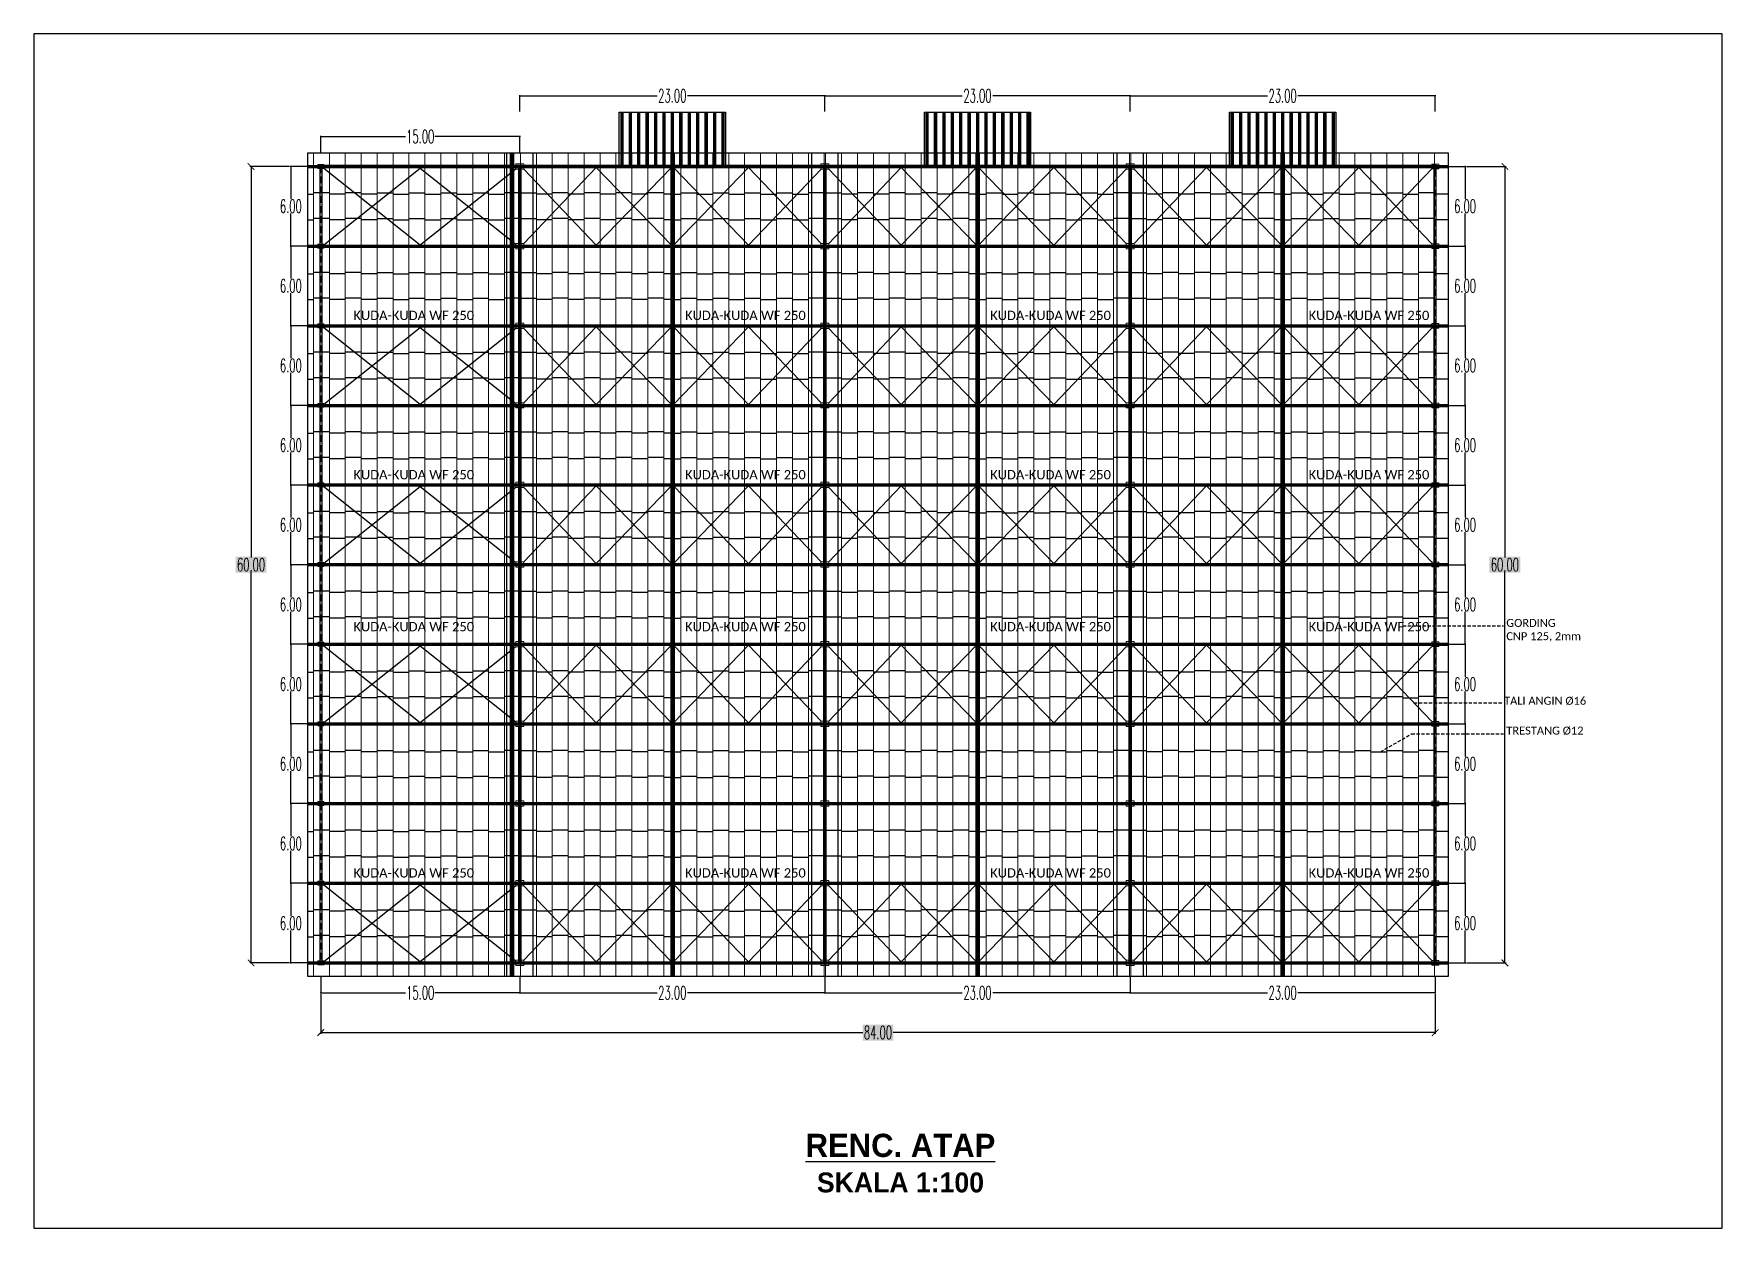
# Model space of a CAD drawing. Header units: millimetres. Extents: x 2491 to 3310, y 1470 to 1581.
# Drawn here: x 3083.6 to 3210.8, y 1490.7 to 1580.7 of the extents above; entities that cross this region are included whole.
import ezdxf

# ---------------------------------------------------------------- set-up
doc = ezdxf.new("R2010")
doc.units = ezdxf.units.MM
doc.linetypes.add('HIDDEN', pattern=[0.375, 0.25, -0.125])
for name, color, linetype in [('Atap', 3, 'Continuous'), ('GR', 7, 'Continuous'), ('HELP', 251, 'Continuous'), ('KOP TEKS', 1, 'Continuous')]:
    doc.layers.add(name, color=color, linetype=linetype)
for name, color, linetype, lineweight in [('GRS-TIPIS', 253, 'Continuous', 9), ('HAT', 8, 'Continuous', 9), ('Pondasi', 6, 'Continuous', 9)]:
    doc.layers.add(name, color=color, linetype=linetype, lineweight=lineweight)
doc.styles.add('-DIM2', font='simplex.shx', dxfattribs={"width": 0.55})
doc.styles.get("Standard").update_dxf_attribs({"font": 'arial.ttf'})
doc.dimstyles.new('DENAH KANTOR', dxfattribs={"dimtxt": 1, "dimasz": 0.05, "dimexe": 0.05, "dimexo": 0.05, "dimgap": 0.05, "dimtad": 0, "dimtih": 1, "dimtoh": 1, "dimzin": 0, "dimdsep": 46, "dimtxsty": '-DIM2', "dimblk": 'ARCHTICK', "dimcen": 0.3, "dimdle": 0.05, "dimclrd": 1, "dimclre": 1, "dimclrt": 7, "dimadec": 0, "dimazin": 0, "dimtfac": 1, "dimtix": 1, "dimtofl": 0, "dimtmove": 0, "dimatfit": 3, "dimldrblk": 'ARCHTICK', "dimfxl": 1, "dimtolj": 1, "dimtzin": 0, "dimarcsym": 0})
doc.dimstyles.new('DIMENSI WARNA 2.1', dxfattribs={"dimtxt": 1, "dimasz": 0.5, "dimexe": 0.1, "dimexo": 0.1, "dimgap": 0.05, "dimtad": 0, "dimtih": 1, "dimtoh": 1, "dimrnd": 0.0025, "dimzin": 0, "dimdsep": 46, "dimtxsty": '-DIM2', "dimblk": 'ARCHTICK', "dimcen": 0.1, "dimclrd": 1, "dimclre": 1, "dimclrt": 256, "dimadec": 0, "dimazin": 0, "dimtfac": 1, "dimtofl": 0, "dimtmove": 0, "dimatfit": 3, "dimldrblk": 'ARCHTICK', "dimfxl": 0.18, "dimtfill": 2, "dimtfillclr": 256, "dimtolj": 1, "dimtzin": 0, "dimarcsym": 0})

msp = doc.modelspace()

# ---------------------------------------------------------------- texts
at = {"attachment_point": 1}
for s, width, insert, char_height in [('\\pxqc;{\\fCalibri Light|b0|i0|c0|p34;\\C0;KUDA-KUDA WF 250}', 10.31588, (3107.052, 1559.86), 0.7), ('\\pxqc;{\\fCalibri Light|b0|i0|c0|p34;\\C0;KUDA-KUDA WF 250}', 10.31588, (3132.052, 1559.86), 0.7), ('\\pxqc;{\\fCalibri Light|b0|i0|c0|p34;\\C0;KUDA-KUDA WF 250}', 10.31588, (3155.052, 1559.86), 0.7), ('\\pxqc;{\\fCalibri Light|b0|i0|c0|p34;\\C0;KUDA-KUDA WF 250}', 10.31588, (3179.052, 1559.86), 0.7), ('\\pxqc;{\\fCalibri Light|b0|i0|c0|p34;\\C0;KUDA-KUDA WF 250}', 10.31588, (3107.052, 1547.86), 0.7), ('\\pxqc;{\\fCalibri Light|b0|i0|c0|p34;\\C0;KUDA-KUDA WF 250}', 10.31588, (3132.052, 1547.86), 0.7), ('\\pxqc;{\\fCalibri Light|b0|i0|c0|p34;\\C0;KUDA-KUDA WF 250}', 10.31588, (3155.052, 1547.86), 0.7), ('\\pxqc;{\\fCalibri Light|b0|i0|c0|p34;\\C0;KUDA-KUDA WF 250}', 10.31588, (3179.052, 1547.86), 0.7), ('\\pxqc;{\\fCalibri Light|b0|i0|c0|p34;\\C0;KUDA-KUDA WF 250}', 10.31588, (3107.052, 1536.41), 0.7), ('\\pxqc;{\\fCalibri Light|b0|i0|c0|p34;\\C0;KUDA-KUDA WF 250}', 10.31588, (3132.052, 1536.41), 0.7), ('\\pxqc;{\\fCalibri Light|b0|i0|c0|p34;\\C0;KUDA-KUDA WF 250}', 10.31588, (3155.052, 1536.41), 0.7), ('\\pxqc;{\\fCalibri Light|b0|i0|c0|p34;\\C0;KUDA-KUDA WF 250}', 10.31588, (3179.052, 1536.41), 0.7), ('{\\fCalibri Light|b0|i0|c0|p34;\\C0;GORDING \\PCNP 125, 2mm}', 6.85879, (3194.558, 1536.643), 0.6), ('\\pxql;{\\fCalibri Light|b0|i0|c0|p34;\\C0;TALI ANGIN %%C16}', 8.6305, (3194.389, 1530.777), 0.6), ('\\pxql;{\\fCalibri Light|b0|i0|c0|p34;\\C0;TRESTANG %%C12}', 7.07, (3194.558, 1528.532), 0.6), ('\\pxqc;{\\fCalibri Light|b0|i0|c0|p34;\\C0;KUDA-KUDA WF 250}', 10.31588, (3107.052, 1517.86), 0.7), ('\\pxqc;{\\fCalibri Light|b0|i0|c0|p34;\\C0;KUDA-KUDA WF 250}', 10.31588, (3132.052, 1517.86), 0.7), ('\\pxqc;{\\fCalibri Light|b0|i0|c0|p34;\\C0;KUDA-KUDA WF 250}', 10.31588, (3155.052, 1517.86), 0.7), ('\\pxqc;{\\fCalibri Light|b0|i0|c0|p34;\\C0;KUDA-KUDA WF 250}', 10.31588, (3179.052, 1517.86), 0.7)]:
    msp.add_mtext_dynamic_manual_height_columns(s, width=width, gutter_width=1, heights=[0], dxfattribs=dict(at, insert=insert, char_height=char_height))
at = {"insert": (3135.194, 1497.857), "char_height": 3.67023, "width": 27.40243, "attachment_point": 1}
msp.add_mtext('\\pxqc;{\\fBritannic Bold|b0|i0|c0|p34;\\H0.47681x;\\LRENC. ATAP\\H2.0973x;\\P\\H0.40869x;\\lSKALA 1:100}', dxfattribs=at)

# ---------------------------------------------------------------- blocks, each defined once
blk = doc.blocks.new('_ArchTick')
at = {"color": 0, "linetype": 'ByBlock', "const_width": 0.15}
blk.add_lwpolyline([(-0.5, -0.5), (0.5, 0.5)], dxfattribs=at)
blk = doc.blocks.new('*D211')
at = {"layer": 'Defpoints', "color": 0, "transparency": 16777216}
for p in [(3099.95, 1570.73), (3102.95, 1570.73), (3102.95, 1510.73)]:
    blk.add_point(p, dxfattribs=at)
at = {"layer": 'GR', "color": 1, "lineweight": -2, "transparency": 16777216}
for p, q in [((3102.85, 1570.73), (3099.85, 1570.73)), ((3099.95, 1570.73), (3099.95, 1541.28)), ((3099.95, 1510.73), (3099.95, 1540.18)), ((3102.85, 1510.73), (3099.85, 1510.73))]:
    blk.add_line(p, q, dxfattribs=at)
at = {"layer": 'GR', "color": 1, "lineweight": -2, "transparency": 16777216, "xscale": 0.5, "yscale": 0.5, "zscale": 0.5}
for p, rotation in [((3099.95, 1570.73), 90), ((3099.95, 1510.73), 270)]:
    blk.add_blockref('_ArchTick', p, dxfattribs=dict(at, rotation=rotation))
at = {"layer": 'GR', "color": 240, "transparency": 16777216, "insert": (3099.95, 1540.73), "char_height": 1, "attachment_point": 5, "style": '-DIM2', "bg_fill": 1, "box_fill_scale": 1.1, "bg_fill_color": 256, "bg_fill_true_color": 16180224, "bg_fill_transparency": 0}
blk.add_mtext('\\A1;60.00', dxfattribs=at)
blk = doc.blocks.new('WF300')
at = {"layer": 'Pondasi'}
for p, q in [((4219.408, -132.102), (4219.418, -132.102)), ((4219.418, -131.977), (4219.418, -132.102)), ((4219.418, -132.034), (4219.698, -132.034)), ((4219.418, -132.044), (4219.698, -132.044)), ((4219.558, -132.044), (4219.558, -132.034)), ((4219.698, -132.102), (4219.698, -131.977)), ((4219.698, -132.102), (4219.708, -132.102))]:
    blk.add_line(p, q, dxfattribs=at)
blk.add_lwpolyline([(4219.783, -132.189), (4219.783, -131.889), (4219.333, -131.889), (4219.333, -132.189)], close=True, dxfattribs=at)
for points in [[(4219.418, -131.977), (4219.408, -131.977), (4219.408, -132.102)], [(4219.708, -132.102), (4219.708, -131.977), (4219.698, -131.977)]]:
    blk.add_lwpolyline(points, dxfattribs=at)
blk = doc.blocks.new('*D212')
at = {"layer": 'Defpoints', "color": 0, "linetype": 'Continuous', "transparency": 16777216}
for p in [(3104.2, 1570.73), (3102.95, 1564.73), (3104.2, 1564.73)]:
    blk.add_point(p, dxfattribs=at)
at = {"layer": 'GR', "color": 1, "linetype": 'Continuous', "lineweight": -2, "transparency": 16777216}
for p, q in [((3104.15, 1570.73), (3102.9, 1570.73)), ((3102.95, 1570.78), (3102.95, 1568.28)), ((3102.95, 1564.68), (3102.95, 1567.18)), ((3104.15, 1564.73), (3102.9, 1564.73))]:
    blk.add_line(p, q, dxfattribs=at)
at = {"layer": 'GR', "color": 1, "linetype": 'Continuous', "lineweight": -2, "transparency": 16777216, "xscale": 0.05, "yscale": 0.05, "zscale": 0.05}
for p, rotation in [((3102.95, 1570.73), 90), ((3102.95, 1564.73), 270)]:
    blk.add_blockref('_ArchTick', p, dxfattribs=dict(at, rotation=rotation))
at = {"layer": 'GR', "color": 7, "linetype": 'Continuous', "transparency": 16777216, "insert": (3102.95, 1567.73), "char_height": 1, "attachment_point": 5, "style": '-DIM2'}
blk.add_mtext('\\A1;6.00', dxfattribs=at)
blk = doc.blocks.new('*D213')
at = {"layer": 'Defpoints', "color": 0, "linetype": 'Continuous', "transparency": 16777216}
for p in [(3104.2, 1564.73), (3102.95, 1558.73), (3104.2, 1558.73)]:
    blk.add_point(p, dxfattribs=at)
at = {"layer": 'GR', "color": 1, "linetype": 'Continuous', "lineweight": -2, "transparency": 16777216}
for p, q in [((3104.15, 1564.73), (3102.9, 1564.73)), ((3102.95, 1564.78), (3102.95, 1562.28)), ((3102.95, 1558.68), (3102.95, 1561.18)), ((3104.15, 1558.73), (3102.9, 1558.73))]:
    blk.add_line(p, q, dxfattribs=at)
at = {"layer": 'GR', "color": 1, "linetype": 'Continuous', "lineweight": -2, "transparency": 16777216, "xscale": 0.05, "yscale": 0.05, "zscale": 0.05}
for p, rotation in [((3102.95, 1564.73), 90), ((3102.95, 1558.73), 270)]:
    blk.add_blockref('_ArchTick', p, dxfattribs=dict(at, rotation=rotation))
at = {"layer": 'GR', "color": 7, "linetype": 'Continuous', "transparency": 16777216, "insert": (3102.95, 1561.73), "char_height": 1, "attachment_point": 5, "style": '-DIM2'}
blk.add_mtext('\\A1;6.00', dxfattribs=at)
blk = doc.blocks.new('*D214')
at = {"layer": 'Defpoints', "color": 0, "linetype": 'Continuous', "transparency": 16777216}
for p in [(3102.95, 1552.73), (3104.2, 1552.73), (3104.2, 1546.73)]:
    blk.add_point(p, dxfattribs=at)
at = {"layer": 'GR', "color": 1, "linetype": 'Continuous', "lineweight": -2, "transparency": 16777216}
for p, q in [((3104.15, 1552.73), (3102.9, 1552.73)), ((3102.95, 1552.78), (3102.95, 1550.28)), ((3102.95, 1546.68), (3102.95, 1549.18)), ((3104.15, 1546.73), (3102.9, 1546.73))]:
    blk.add_line(p, q, dxfattribs=at)
at = {"layer": 'GR', "color": 1, "linetype": 'Continuous', "lineweight": -2, "transparency": 16777216, "xscale": 0.05, "yscale": 0.05, "zscale": 0.05}
for p, rotation in [((3102.95, 1552.73), 90), ((3102.95, 1546.73), 270)]:
    blk.add_blockref('_ArchTick', p, dxfattribs=dict(at, rotation=rotation))
at = {"layer": 'GR', "color": 7, "linetype": 'Continuous', "transparency": 16777216, "insert": (3102.95, 1549.73), "char_height": 1, "attachment_point": 5, "style": '-DIM2'}
blk.add_mtext('\\A1;6.00', dxfattribs=at)
blk = doc.blocks.new('*D215')
at = {"layer": 'Defpoints', "color": 0, "linetype": 'Continuous', "transparency": 16777216}
for p in [(3102.95, 1558.73), (3104.2, 1558.73), (3104.2, 1552.73)]:
    blk.add_point(p, dxfattribs=at)
at = {"layer": 'GR', "color": 1, "linetype": 'Continuous', "lineweight": -2, "transparency": 16777216}
for p, q in [((3104.15, 1558.73), (3102.9, 1558.73)), ((3102.95, 1558.78), (3102.95, 1556.28)), ((3102.95, 1552.68), (3102.95, 1555.18)), ((3104.15, 1552.73), (3102.9, 1552.73))]:
    blk.add_line(p, q, dxfattribs=at)
at = {"layer": 'GR', "color": 1, "linetype": 'Continuous', "lineweight": -2, "transparency": 16777216, "xscale": 0.05, "yscale": 0.05, "zscale": 0.05}
for p, rotation in [((3102.95, 1558.73), 90), ((3102.95, 1552.73), 270)]:
    blk.add_blockref('_ArchTick', p, dxfattribs=dict(at, rotation=rotation))
at = {"layer": 'GR', "color": 7, "linetype": 'Continuous', "transparency": 16777216, "insert": (3102.95, 1555.73), "char_height": 1, "attachment_point": 5, "style": '-DIM2'}
blk.add_mtext('\\A1;6.00', dxfattribs=at)
blk = doc.blocks.new('*D216')
at = {"layer": 'Defpoints', "color": 0, "linetype": 'Continuous', "transparency": 16777216}
for p in [(3102.95, 1528.73), (3104.2, 1528.73), (3104.2, 1522.73)]:
    blk.add_point(p, dxfattribs=at)
at = {"layer": 'GR', "color": 1, "linetype": 'Continuous', "lineweight": -2, "transparency": 16777216}
for p, q in [((3104.15, 1528.73), (3102.9, 1528.73)), ((3102.95, 1528.78), (3102.95, 1526.28)), ((3102.95, 1522.68), (3102.95, 1525.18)), ((3104.15, 1522.73), (3102.9, 1522.73))]:
    blk.add_line(p, q, dxfattribs=at)
at = {"layer": 'GR', "color": 1, "linetype": 'Continuous', "lineweight": -2, "transparency": 16777216, "xscale": 0.05, "yscale": 0.05, "zscale": 0.05}
for p, rotation in [((3102.95, 1528.73), 90), ((3102.95, 1522.73), 270)]:
    blk.add_blockref('_ArchTick', p, dxfattribs=dict(at, rotation=rotation))
at = {"layer": 'GR', "color": 7, "linetype": 'Continuous', "transparency": 16777216, "insert": (3102.95, 1525.73), "char_height": 1, "attachment_point": 5, "style": '-DIM2'}
blk.add_mtext('\\A1;6.00', dxfattribs=at)
blk = doc.blocks.new('*D217')
at = {"layer": 'Defpoints', "color": 0, "linetype": 'Continuous', "transparency": 16777216}
for p in [(3102.95, 1534.73), (3104.2, 1534.73), (3104.2, 1528.73)]:
    blk.add_point(p, dxfattribs=at)
at = {"layer": 'GR', "color": 1, "linetype": 'Continuous', "lineweight": -2, "transparency": 16777216}
for p, q in [((3104.15, 1534.73), (3102.9, 1534.73)), ((3102.95, 1534.78), (3102.95, 1532.28)), ((3102.95, 1528.68), (3102.95, 1531.18)), ((3104.15, 1528.73), (3102.9, 1528.73))]:
    blk.add_line(p, q, dxfattribs=at)
at = {"layer": 'GR', "color": 1, "linetype": 'Continuous', "lineweight": -2, "transparency": 16777216, "xscale": 0.05, "yscale": 0.05, "zscale": 0.05}
for p, rotation in [((3102.95, 1534.73), 90), ((3102.95, 1528.73), 270)]:
    blk.add_blockref('_ArchTick', p, dxfattribs=dict(at, rotation=rotation))
at = {"layer": 'GR', "color": 7, "linetype": 'Continuous', "transparency": 16777216, "insert": (3102.95, 1531.73), "char_height": 1, "attachment_point": 5, "style": '-DIM2'}
blk.add_mtext('\\A1;6.00', dxfattribs=at)
blk = doc.blocks.new('*D218')
at = {"layer": 'Defpoints', "color": 0, "linetype": 'Continuous', "transparency": 16777216}
for p in [(3104.2, 1546.73), (3102.95, 1540.73), (3104.2, 1540.73)]:
    blk.add_point(p, dxfattribs=at)
at = {"layer": 'GR', "color": 1, "linetype": 'Continuous', "lineweight": -2, "transparency": 16777216}
for p, q in [((3104.15, 1546.73), (3102.9, 1546.73)), ((3102.95, 1546.78), (3102.95, 1544.28)), ((3102.95, 1540.68), (3102.95, 1543.18)), ((3104.15, 1540.73), (3102.9, 1540.73))]:
    blk.add_line(p, q, dxfattribs=at)
at = {"layer": 'GR', "color": 1, "linetype": 'Continuous', "lineweight": -2, "transparency": 16777216, "xscale": 0.05, "yscale": 0.05, "zscale": 0.05}
for p, rotation in [((3102.95, 1546.73), 90), ((3102.95, 1540.73), 270)]:
    blk.add_blockref('_ArchTick', p, dxfattribs=dict(at, rotation=rotation))
at = {"layer": 'GR', "color": 7, "linetype": 'Continuous', "transparency": 16777216, "insert": (3102.95, 1543.73), "char_height": 1, "attachment_point": 5, "style": '-DIM2'}
blk.add_mtext('\\A1;6.00', dxfattribs=at)
blk = doc.blocks.new('*D219')
at = {"layer": 'Defpoints', "color": 0, "linetype": 'Continuous', "transparency": 16777216}
for p in [(3104.2, 1540.73), (3102.95, 1534.73), (3104.2, 1534.73)]:
    blk.add_point(p, dxfattribs=at)
at = {"layer": 'GR', "color": 1, "linetype": 'Continuous', "lineweight": -2, "transparency": 16777216}
for p, q in [((3104.15, 1540.73), (3102.9, 1540.73)), ((3102.95, 1540.78), (3102.95, 1538.28)), ((3102.95, 1534.68), (3102.95, 1537.18)), ((3104.15, 1534.73), (3102.9, 1534.73))]:
    blk.add_line(p, q, dxfattribs=at)
at = {"layer": 'GR', "color": 1, "linetype": 'Continuous', "lineweight": -2, "transparency": 16777216, "xscale": 0.05, "yscale": 0.05, "zscale": 0.05}
for p, rotation in [((3102.95, 1540.73), 90), ((3102.95, 1534.73), 270)]:
    blk.add_blockref('_ArchTick', p, dxfattribs=dict(at, rotation=rotation))
at = {"layer": 'GR', "color": 7, "linetype": 'Continuous', "transparency": 16777216, "insert": (3102.95, 1537.73), "char_height": 1, "attachment_point": 5, "style": '-DIM2'}
blk.add_mtext('\\A1;6.00', dxfattribs=at)
blk = doc.blocks.new('*D220')
at = {"layer": 'Defpoints', "color": 0, "linetype": 'Continuous', "transparency": 16777216}
for p in [(3104.2, 1522.73), (3102.95, 1516.73), (3104.2, 1516.73)]:
    blk.add_point(p, dxfattribs=at)
at = {"layer": 'GR', "color": 1, "linetype": 'Continuous', "lineweight": -2, "transparency": 16777216}
for p, q in [((3104.15, 1522.73), (3102.9, 1522.73)), ((3102.95, 1522.78), (3102.95, 1520.28)), ((3102.95, 1516.68), (3102.95, 1519.18)), ((3104.15, 1516.73), (3102.9, 1516.73))]:
    blk.add_line(p, q, dxfattribs=at)
at = {"layer": 'GR', "color": 1, "linetype": 'Continuous', "lineweight": -2, "transparency": 16777216, "xscale": 0.05, "yscale": 0.05, "zscale": 0.05}
for p, rotation in [((3102.95, 1522.73), 90), ((3102.95, 1516.73), 270)]:
    blk.add_blockref('_ArchTick', p, dxfattribs=dict(at, rotation=rotation))
at = {"layer": 'GR', "color": 7, "linetype": 'Continuous', "transparency": 16777216, "insert": (3102.95, 1519.73), "char_height": 1, "attachment_point": 5, "style": '-DIM2'}
blk.add_mtext('\\A1;6.00', dxfattribs=at)
blk = doc.blocks.new('*D221')
at = {"layer": 'Defpoints', "color": 0, "linetype": 'Continuous', "transparency": 16777216}
for p in [(3104.2, 1516.73), (3102.95, 1510.73), (3104.2, 1510.73)]:
    blk.add_point(p, dxfattribs=at)
at = {"layer": 'GR', "color": 1, "linetype": 'Continuous', "lineweight": -2, "transparency": 16777216}
for p, q in [((3104.15, 1516.73), (3102.9, 1516.73)), ((3102.95, 1516.78), (3102.95, 1514.28)), ((3102.95, 1510.68), (3102.95, 1513.18)), ((3104.15, 1510.73), (3102.9, 1510.73))]:
    blk.add_line(p, q, dxfattribs=at)
at = {"layer": 'GR', "color": 1, "linetype": 'Continuous', "lineweight": -2, "transparency": 16777216, "xscale": 0.05, "yscale": 0.05, "zscale": 0.05}
for p, rotation in [((3102.95, 1516.73), 90), ((3102.95, 1510.73), 270)]:
    blk.add_blockref('_ArchTick', p, dxfattribs=dict(at, rotation=rotation))
at = {"layer": 'GR', "color": 7, "linetype": 'Continuous', "transparency": 16777216, "insert": (3102.95, 1513.73), "char_height": 1, "attachment_point": 5, "style": '-DIM2'}
blk.add_mtext('\\A1;6.00', dxfattribs=at)
blk = doc.blocks.new('*D222')
at = {"layer": 'Defpoints', "color": 0, "linetype": 'Continuous', "transparency": 16777216}
for p in [(3105.2, 1509.73), (3120.2, 1509.73), (3120.2, 1508.48)]:
    blk.add_point(p, dxfattribs=at)
at = {"layer": 'GR', "color": 1, "linetype": 'Continuous', "lineweight": -2, "transparency": 16777216}
for p, q in [((3105.2, 1509.68), (3105.2, 1508.43)), ((3120.2, 1509.68), (3120.2, 1508.43)), ((3105.15, 1508.48), (3111.6, 1508.48)), ((3120.25, 1508.48), (3113.8, 1508.48))]:
    blk.add_line(p, q, dxfattribs=at)
at = {"layer": 'GR', "color": 1, "linetype": 'Continuous', "lineweight": -2, "transparency": 16777216, "xscale": 0.05, "yscale": 0.05, "zscale": 0.05, "rotation": 180}
blk.add_blockref('_ArchTick', (3105.2, 1508.48), dxfattribs=at)
at = {"layer": 'GR', "color": 1, "linetype": 'Continuous', "lineweight": -2, "transparency": 16777216, "xscale": 0.05, "yscale": 0.05, "zscale": 0.05}
blk.add_blockref('_ArchTick', (3120.2, 1508.48), dxfattribs=at)
at = {"layer": 'GR', "color": 7, "linetype": 'Continuous', "transparency": 16777216, "insert": (3112.7, 1508.48), "char_height": 1, "attachment_point": 5, "style": '-DIM2'}
blk.add_mtext('\\A1;15.00', dxfattribs=at)
blk = doc.blocks.new('*D223')
at = {"layer": 'Defpoints', "color": 0, "linetype": 'Continuous', "transparency": 16777216}
for p in [(3120.2, 1509.73), (3143.2, 1509.73), (3143.2, 1508.48)]:
    blk.add_point(p, dxfattribs=at)
at = {"layer": 'GR', "color": 1, "linetype": 'Continuous', "lineweight": -2, "transparency": 16777216}
for p, q in [((3120.2, 1509.68), (3120.2, 1508.43)), ((3143.2, 1509.68), (3143.2, 1508.43)), ((3120.15, 1508.48), (3130.55, 1508.48)), ((3143.25, 1508.48), (3132.85, 1508.48))]:
    blk.add_line(p, q, dxfattribs=at)
at = {"layer": 'GR', "color": 1, "linetype": 'Continuous', "lineweight": -2, "transparency": 16777216, "xscale": 0.05, "yscale": 0.05, "zscale": 0.05, "rotation": 180}
blk.add_blockref('_ArchTick', (3120.2, 1508.48), dxfattribs=at)
at = {"layer": 'GR', "color": 1, "linetype": 'Continuous', "lineweight": -2, "transparency": 16777216, "xscale": 0.05, "yscale": 0.05, "zscale": 0.05}
blk.add_blockref('_ArchTick', (3143.2, 1508.48), dxfattribs=at)
at = {"layer": 'GR', "color": 7, "linetype": 'Continuous', "transparency": 16777216, "insert": (3131.7, 1508.48), "char_height": 1, "attachment_point": 5, "style": '-DIM2'}
blk.add_mtext('\\A1;23.00', dxfattribs=at)
blk = doc.blocks.new('*D224')
at = {"layer": 'Defpoints', "color": 0, "linetype": 'Continuous', "transparency": 16777216}
for p in [(3143.2, 1509.73), (3166.2, 1509.73), (3143.2, 1508.48)]:
    blk.add_point(p, dxfattribs=at)
at = {"layer": 'GR', "color": 1, "linetype": 'Continuous', "lineweight": -2, "transparency": 16777216}
for p, q in [((3143.2, 1509.68), (3143.2, 1508.43)), ((3166.2, 1509.68), (3166.2, 1508.43)), ((3143.15, 1508.48), (3153.55, 1508.48)), ((3166.25, 1508.48), (3155.85, 1508.48))]:
    blk.add_line(p, q, dxfattribs=at)
at = {"layer": 'GR', "color": 1, "linetype": 'Continuous', "lineweight": -2, "transparency": 16777216, "xscale": 0.05, "yscale": 0.05, "zscale": 0.05, "rotation": 180}
blk.add_blockref('_ArchTick', (3143.2, 1508.48), dxfattribs=at)
at = {"layer": 'GR', "color": 1, "linetype": 'Continuous', "lineweight": -2, "transparency": 16777216, "xscale": 0.05, "yscale": 0.05, "zscale": 0.05}
blk.add_blockref('_ArchTick', (3166.2, 1508.48), dxfattribs=at)
at = {"layer": 'GR', "color": 7, "linetype": 'Continuous', "transparency": 16777216, "insert": (3154.7, 1508.48), "char_height": 1, "attachment_point": 5, "style": '-DIM2'}
blk.add_mtext('\\A1;23.00', dxfattribs=at)
blk = doc.blocks.new('*D225')
at = {"layer": 'Defpoints', "color": 0, "linetype": 'Continuous', "transparency": 16777216}
for p in [(3166.2, 1509.73), (3189.2, 1509.73), (3189.2, 1508.48)]:
    blk.add_point(p, dxfattribs=at)
at = {"layer": 'GR', "color": 1, "linetype": 'Continuous', "lineweight": -2, "transparency": 16777216}
for p, q in [((3166.2, 1509.68), (3166.2, 1508.43)), ((3189.2, 1509.68), (3189.2, 1508.43)), ((3166.15, 1508.48), (3176.55, 1508.48)), ((3189.25, 1508.48), (3178.85, 1508.48))]:
    blk.add_line(p, q, dxfattribs=at)
at = {"layer": 'GR', "color": 1, "linetype": 'Continuous', "lineweight": -2, "transparency": 16777216, "xscale": 0.05, "yscale": 0.05, "zscale": 0.05, "rotation": 180}
blk.add_blockref('_ArchTick', (3166.2, 1508.48), dxfattribs=at)
at = {"layer": 'GR', "color": 1, "linetype": 'Continuous', "lineweight": -2, "transparency": 16777216, "xscale": 0.05, "yscale": 0.05, "zscale": 0.05}
blk.add_blockref('_ArchTick', (3189.2, 1508.48), dxfattribs=at)
at = {"layer": 'GR', "color": 7, "linetype": 'Continuous', "transparency": 16777216, "insert": (3177.7, 1508.48), "char_height": 1, "attachment_point": 5, "style": '-DIM2'}
blk.add_mtext('\\A1;23.00', dxfattribs=at)
blk = doc.blocks.new('*D226')
at = {"layer": 'Defpoints', "color": 0, "transparency": 16777216}
for p in [(3105.2, 1508.48), (3189.2, 1508.48), (3189.2, 1505.48)]:
    blk.add_point(p, dxfattribs=at)
at = {"layer": 'GR', "color": 1, "lineweight": -2, "transparency": 16777216}
for p, q in [((3105.2, 1508.38), (3105.2, 1505.38)), ((3189.2, 1508.38), (3189.2, 1505.38)), ((3105.2, 1505.48), (3146.05, 1505.48)), ((3189.2, 1505.48), (3148.35, 1505.48))]:
    blk.add_line(p, q, dxfattribs=at)
at = {"layer": 'GR', "color": 1, "lineweight": -2, "transparency": 16777216, "xscale": 0.5, "yscale": 0.5, "zscale": 0.5, "rotation": 180}
blk.add_blockref('_ArchTick', (3105.2, 1505.48), dxfattribs=at)
at = {"layer": 'GR', "color": 1, "lineweight": -2, "transparency": 16777216, "xscale": 0.5, "yscale": 0.5, "zscale": 0.5}
blk.add_blockref('_ArchTick', (3189.2, 1505.48), dxfattribs=at)
at = {"layer": 'GR', "color": 240, "transparency": 16777216, "insert": (3147.2, 1505.48), "char_height": 1, "attachment_point": 5, "style": '-DIM2', "bg_fill": 1, "box_fill_scale": 1.1, "bg_fill_color": 256, "bg_fill_true_color": 16180224, "bg_fill_transparency": 0}
blk.add_mtext('\\A1;84.00', dxfattribs=at)
blk = doc.blocks.new('*D227')
at = {"layer": 'Defpoints', "color": 0, "transparency": 16777216}
for p in [(3191.45, 1570.73), (3194.45, 1570.73), (3191.45, 1510.73)]:
    blk.add_point(p, dxfattribs=at)
at = {"layer": 'GR', "color": 1, "lineweight": -2, "transparency": 16777216}
for p, q in [((3191.55, 1570.73), (3194.55, 1570.73)), ((3194.45, 1570.73), (3194.45, 1541.28)), ((3194.45, 1510.73), (3194.45, 1540.18)), ((3191.55, 1510.73), (3194.55, 1510.73))]:
    blk.add_line(p, q, dxfattribs=at)
at = {"layer": 'GR', "color": 1, "lineweight": -2, "transparency": 16777216, "xscale": 0.5, "yscale": 0.5, "zscale": 0.5}
for p, rotation in [((3194.45, 1570.73), 90), ((3194.45, 1510.73), 270)]:
    blk.add_blockref('_ArchTick', p, dxfattribs=dict(at, rotation=rotation))
at = {"layer": 'GR', "color": 240, "transparency": 16777216, "insert": (3194.45, 1540.73), "char_height": 1, "attachment_point": 5, "style": '-DIM2', "bg_fill": 1, "box_fill_scale": 1.1, "bg_fill_color": 256, "bg_fill_true_color": 16180224, "bg_fill_transparency": 0}
blk.add_mtext('\\A1;60.00', dxfattribs=at)
blk = doc.blocks.new('*D228')
at = {"layer": 'Defpoints', "color": 0, "linetype": 'Continuous', "transparency": 16777216}
for p in [(3190.2, 1570.73), (3190.2, 1564.73), (3191.45, 1564.73)]:
    blk.add_point(p, dxfattribs=at)
at = {"layer": 'GR', "color": 1, "linetype": 'Continuous', "lineweight": -2, "transparency": 16777216}
for p, q in [((3190.25, 1570.73), (3191.5, 1570.73)), ((3191.45, 1570.78), (3191.45, 1568.28)), ((3191.45, 1564.68), (3191.45, 1567.18)), ((3190.25, 1564.73), (3191.5, 1564.73))]:
    blk.add_line(p, q, dxfattribs=at)
at = {"layer": 'GR', "color": 1, "linetype": 'Continuous', "lineweight": -2, "transparency": 16777216, "xscale": 0.05, "yscale": 0.05, "zscale": 0.05}
for p, rotation in [((3191.45, 1570.73), 90), ((3191.45, 1564.73), 270)]:
    blk.add_blockref('_ArchTick', p, dxfattribs=dict(at, rotation=rotation))
at = {"layer": 'GR', "color": 7, "linetype": 'Continuous', "transparency": 16777216, "insert": (3191.45, 1567.73), "char_height": 1, "attachment_point": 5, "style": '-DIM2'}
blk.add_mtext('\\A1;6.00', dxfattribs=at)
blk = doc.blocks.new('*D229')
at = {"layer": 'Defpoints', "color": 0, "linetype": 'Continuous', "transparency": 16777216}
for p in [(3190.2, 1564.73), (3190.2, 1558.73), (3191.45, 1558.73)]:
    blk.add_point(p, dxfattribs=at)
at = {"layer": 'GR', "color": 1, "linetype": 'Continuous', "lineweight": -2, "transparency": 16777216}
for p, q in [((3190.25, 1564.73), (3191.5, 1564.73)), ((3191.45, 1564.78), (3191.45, 1562.28)), ((3191.45, 1558.68), (3191.45, 1561.18)), ((3190.25, 1558.73), (3191.5, 1558.73))]:
    blk.add_line(p, q, dxfattribs=at)
at = {"layer": 'GR', "color": 1, "linetype": 'Continuous', "lineweight": -2, "transparency": 16777216, "xscale": 0.05, "yscale": 0.05, "zscale": 0.05}
for p, rotation in [((3191.45, 1564.73), 90), ((3191.45, 1558.73), 270)]:
    blk.add_blockref('_ArchTick', p, dxfattribs=dict(at, rotation=rotation))
at = {"layer": 'GR', "color": 7, "linetype": 'Continuous', "transparency": 16777216, "insert": (3191.45, 1561.73), "char_height": 1, "attachment_point": 5, "style": '-DIM2'}
blk.add_mtext('\\A1;6.00', dxfattribs=at)
blk = doc.blocks.new('*D230')
at = {"layer": 'Defpoints', "color": 0, "linetype": 'Continuous', "transparency": 16777216}
for p in [(3190.2, 1552.73), (3191.45, 1552.73), (3190.2, 1546.73)]:
    blk.add_point(p, dxfattribs=at)
at = {"layer": 'GR', "color": 1, "linetype": 'Continuous', "lineweight": -2, "transparency": 16777216}
for p, q in [((3190.25, 1552.73), (3191.5, 1552.73)), ((3191.45, 1552.78), (3191.45, 1550.28)), ((3191.45, 1546.68), (3191.45, 1549.18)), ((3190.25, 1546.73), (3191.5, 1546.73))]:
    blk.add_line(p, q, dxfattribs=at)
at = {"layer": 'GR', "color": 1, "linetype": 'Continuous', "lineweight": -2, "transparency": 16777216, "xscale": 0.05, "yscale": 0.05, "zscale": 0.05}
for p, rotation in [((3191.45, 1552.73), 90), ((3191.45, 1546.73), 270)]:
    blk.add_blockref('_ArchTick', p, dxfattribs=dict(at, rotation=rotation))
at = {"layer": 'GR', "color": 7, "linetype": 'Continuous', "transparency": 16777216, "insert": (3191.45, 1549.73), "char_height": 1, "attachment_point": 5, "style": '-DIM2'}
blk.add_mtext('\\A1;6.00', dxfattribs=at)
blk = doc.blocks.new('*D231')
at = {"layer": 'Defpoints', "color": 0, "linetype": 'Continuous', "transparency": 16777216}
for p in [(3190.2, 1558.73), (3191.45, 1558.73), (3190.2, 1552.73)]:
    blk.add_point(p, dxfattribs=at)
at = {"layer": 'GR', "color": 1, "linetype": 'Continuous', "lineweight": -2, "transparency": 16777216}
for p, q in [((3190.25, 1558.73), (3191.5, 1558.73)), ((3191.45, 1558.78), (3191.45, 1556.28)), ((3191.45, 1552.68), (3191.45, 1555.18)), ((3190.25, 1552.73), (3191.5, 1552.73))]:
    blk.add_line(p, q, dxfattribs=at)
at = {"layer": 'GR', "color": 1, "linetype": 'Continuous', "lineweight": -2, "transparency": 16777216, "xscale": 0.05, "yscale": 0.05, "zscale": 0.05}
for p, rotation in [((3191.45, 1558.73), 90), ((3191.45, 1552.73), 270)]:
    blk.add_blockref('_ArchTick', p, dxfattribs=dict(at, rotation=rotation))
at = {"layer": 'GR', "color": 7, "linetype": 'Continuous', "transparency": 16777216, "insert": (3191.45, 1555.73), "char_height": 1, "attachment_point": 5, "style": '-DIM2'}
blk.add_mtext('\\A1;6.00', dxfattribs=at)
blk = doc.blocks.new('*D232')
at = {"layer": 'Defpoints', "color": 0, "linetype": 'Continuous', "transparency": 16777216}
for p in [(3190.2, 1528.73), (3191.45, 1528.73), (3190.2, 1522.73)]:
    blk.add_point(p, dxfattribs=at)
at = {"layer": 'GR', "color": 1, "linetype": 'Continuous', "lineweight": -2, "transparency": 16777216}
for p, q in [((3190.25, 1528.73), (3191.5, 1528.73)), ((3191.45, 1528.78), (3191.45, 1526.28)), ((3191.45, 1522.68), (3191.45, 1525.18)), ((3190.25, 1522.73), (3191.5, 1522.73))]:
    blk.add_line(p, q, dxfattribs=at)
at = {"layer": 'GR', "color": 1, "linetype": 'Continuous', "lineweight": -2, "transparency": 16777216, "xscale": 0.05, "yscale": 0.05, "zscale": 0.05}
for p, rotation in [((3191.45, 1528.73), 90), ((3191.45, 1522.73), 270)]:
    blk.add_blockref('_ArchTick', p, dxfattribs=dict(at, rotation=rotation))
at = {"layer": 'GR', "color": 7, "linetype": 'Continuous', "transparency": 16777216, "insert": (3191.45, 1525.73), "char_height": 1, "attachment_point": 5, "style": '-DIM2'}
blk.add_mtext('\\A1;6.00', dxfattribs=at)
blk = doc.blocks.new('*D233')
at = {"layer": 'Defpoints', "color": 0, "linetype": 'Continuous', "transparency": 16777216}
for p in [(3190.2, 1534.73), (3191.45, 1534.73), (3190.2, 1528.73)]:
    blk.add_point(p, dxfattribs=at)
at = {"layer": 'GR', "color": 1, "linetype": 'Continuous', "lineweight": -2, "transparency": 16777216}
for p, q in [((3190.25, 1534.73), (3191.5, 1534.73)), ((3191.45, 1534.78), (3191.45, 1532.28)), ((3191.45, 1528.68), (3191.45, 1531.18)), ((3190.25, 1528.73), (3191.5, 1528.73))]:
    blk.add_line(p, q, dxfattribs=at)
at = {"layer": 'GR', "color": 1, "linetype": 'Continuous', "lineweight": -2, "transparency": 16777216, "xscale": 0.05, "yscale": 0.05, "zscale": 0.05}
for p, rotation in [((3191.45, 1534.73), 90), ((3191.45, 1528.73), 270)]:
    blk.add_blockref('_ArchTick', p, dxfattribs=dict(at, rotation=rotation))
at = {"layer": 'GR', "color": 7, "linetype": 'Continuous', "transparency": 16777216, "insert": (3191.45, 1531.73), "char_height": 1, "attachment_point": 5, "style": '-DIM2'}
blk.add_mtext('\\A1;6.00', dxfattribs=at)
blk = doc.blocks.new('*D234')
at = {"layer": 'Defpoints', "color": 0, "linetype": 'Continuous', "transparency": 16777216}
for p in [(3190.2, 1546.73), (3190.2, 1540.73), (3191.45, 1540.73)]:
    blk.add_point(p, dxfattribs=at)
at = {"layer": 'GR', "color": 1, "linetype": 'Continuous', "lineweight": -2, "transparency": 16777216}
for p, q in [((3190.25, 1546.73), (3191.5, 1546.73)), ((3191.45, 1546.78), (3191.45, 1544.28)), ((3191.45, 1540.68), (3191.45, 1543.18)), ((3190.25, 1540.73), (3191.5, 1540.73))]:
    blk.add_line(p, q, dxfattribs=at)
at = {"layer": 'GR', "color": 1, "linetype": 'Continuous', "lineweight": -2, "transparency": 16777216, "xscale": 0.05, "yscale": 0.05, "zscale": 0.05}
for p, rotation in [((3191.45, 1546.73), 90), ((3191.45, 1540.73), 270)]:
    blk.add_blockref('_ArchTick', p, dxfattribs=dict(at, rotation=rotation))
at = {"layer": 'GR', "color": 7, "linetype": 'Continuous', "transparency": 16777216, "insert": (3191.45, 1543.73), "char_height": 1, "attachment_point": 5, "style": '-DIM2'}
blk.add_mtext('\\A1;6.00', dxfattribs=at)
blk = doc.blocks.new('*D235')
at = {"layer": 'Defpoints', "color": 0, "linetype": 'Continuous', "transparency": 16777216}
for p in [(3190.2, 1540.73), (3190.2, 1534.73), (3191.45, 1534.73)]:
    blk.add_point(p, dxfattribs=at)
at = {"layer": 'GR', "color": 1, "linetype": 'Continuous', "lineweight": -2, "transparency": 16777216}
for p, q in [((3190.25, 1540.73), (3191.5, 1540.73)), ((3191.45, 1540.78), (3191.45, 1538.28)), ((3191.45, 1534.68), (3191.45, 1537.18)), ((3190.25, 1534.73), (3191.5, 1534.73))]:
    blk.add_line(p, q, dxfattribs=at)
at = {"layer": 'GR', "color": 1, "linetype": 'Continuous', "lineweight": -2, "transparency": 16777216, "xscale": 0.05, "yscale": 0.05, "zscale": 0.05}
for p, rotation in [((3191.45, 1540.73), 90), ((3191.45, 1534.73), 270)]:
    blk.add_blockref('_ArchTick', p, dxfattribs=dict(at, rotation=rotation))
at = {"layer": 'GR', "color": 7, "linetype": 'Continuous', "transparency": 16777216, "insert": (3191.45, 1537.73), "char_height": 1, "attachment_point": 5, "style": '-DIM2'}
blk.add_mtext('\\A1;6.00', dxfattribs=at)
blk = doc.blocks.new('*D236')
at = {"layer": 'Defpoints', "color": 0, "linetype": 'Continuous', "transparency": 16777216}
for p in [(3190.2, 1522.73), (3190.2, 1516.73), (3191.45, 1516.73)]:
    blk.add_point(p, dxfattribs=at)
at = {"layer": 'GR', "color": 1, "linetype": 'Continuous', "lineweight": -2, "transparency": 16777216}
for p, q in [((3190.25, 1522.73), (3191.5, 1522.73)), ((3191.45, 1522.78), (3191.45, 1520.28)), ((3191.45, 1516.68), (3191.45, 1519.18)), ((3190.25, 1516.73), (3191.5, 1516.73))]:
    blk.add_line(p, q, dxfattribs=at)
at = {"layer": 'GR', "color": 1, "linetype": 'Continuous', "lineweight": -2, "transparency": 16777216, "xscale": 0.05, "yscale": 0.05, "zscale": 0.05}
for p, rotation in [((3191.45, 1522.73), 90), ((3191.45, 1516.73), 270)]:
    blk.add_blockref('_ArchTick', p, dxfattribs=dict(at, rotation=rotation))
at = {"layer": 'GR', "color": 7, "linetype": 'Continuous', "transparency": 16777216, "insert": (3191.45, 1519.73), "char_height": 1, "attachment_point": 5, "style": '-DIM2'}
blk.add_mtext('\\A1;6.00', dxfattribs=at)
blk = doc.blocks.new('*D237')
at = {"layer": 'Defpoints', "color": 0, "linetype": 'Continuous', "transparency": 16777216}
for p in [(3190.2, 1516.73), (3190.2, 1510.73), (3191.45, 1510.73)]:
    blk.add_point(p, dxfattribs=at)
at = {"layer": 'GR', "color": 1, "linetype": 'Continuous', "lineweight": -2, "transparency": 16777216}
for p, q in [((3190.25, 1516.73), (3191.5, 1516.73)), ((3191.45, 1516.78), (3191.45, 1514.28)), ((3191.45, 1510.68), (3191.45, 1513.18)), ((3190.25, 1510.73), (3191.5, 1510.73))]:
    blk.add_line(p, q, dxfattribs=at)
at = {"layer": 'GR', "color": 1, "linetype": 'Continuous', "lineweight": -2, "transparency": 16777216, "xscale": 0.05, "yscale": 0.05, "zscale": 0.05}
for p, rotation in [((3191.45, 1516.73), 90), ((3191.45, 1510.73), 270)]:
    blk.add_blockref('_ArchTick', p, dxfattribs=dict(at, rotation=rotation))
at = {"layer": 'GR', "color": 7, "linetype": 'Continuous', "transparency": 16777216, "insert": (3191.45, 1513.73), "char_height": 1, "attachment_point": 5, "style": '-DIM2'}
blk.add_mtext('\\A1;6.00', dxfattribs=at)
blk = doc.blocks.new('*D238')
at = {"layer": 'Defpoints', "color": 0, "linetype": 'Continuous', "transparency": 16777216}
for p in [(3120.2, 1572.98), (3105.2, 1571.73), (3120.2, 1571.73)]:
    blk.add_point(p, dxfattribs=at)
at = {"layer": 'GR', "color": 1, "linetype": 'Continuous', "lineweight": -2, "transparency": 16777216}
for p, q in [((3105.15, 1572.98), (3111.6, 1572.98)), ((3105.2, 1571.78), (3105.2, 1573.03)), ((3120.25, 1572.98), (3113.8, 1572.98)), ((3120.2, 1571.78), (3120.2, 1573.03))]:
    blk.add_line(p, q, dxfattribs=at)
at = {"layer": 'GR', "color": 1, "linetype": 'Continuous', "lineweight": -2, "transparency": 16777216, "xscale": 0.05, "yscale": 0.05, "zscale": 0.05, "rotation": 180}
blk.add_blockref('_ArchTick', (3105.2, 1572.98), dxfattribs=at)
at = {"layer": 'GR', "color": 1, "linetype": 'Continuous', "lineweight": -2, "transparency": 16777216, "xscale": 0.05, "yscale": 0.05, "zscale": 0.05}
blk.add_blockref('_ArchTick', (3120.2, 1572.98), dxfattribs=at)
at = {"layer": 'GR', "color": 7, "linetype": 'Continuous', "transparency": 16777216, "insert": (3112.7, 1572.98), "char_height": 1, "attachment_point": 5, "style": '-DIM2'}
blk.add_mtext('\\A1;15.00', dxfattribs=at)
blk = doc.blocks.new('*D239')
at = {"layer": 'Defpoints', "color": 0, "linetype": 'Continuous', "transparency": 16777216}
for p in [(3143.2, 1576.06), (3120.2, 1574.81), (3143.2, 1574.81)]:
    blk.add_point(p, dxfattribs=at)
at = {"layer": 'GR', "color": 1, "linetype": 'Continuous', "lineweight": -2, "transparency": 16777216}
for p, q in [((3120.15, 1576.06), (3130.55, 1576.06)), ((3120.2, 1574.86), (3120.2, 1576.11)), ((3143.25, 1576.06), (3132.85, 1576.06)), ((3143.2, 1574.86), (3143.2, 1576.11))]:
    blk.add_line(p, q, dxfattribs=at)
at = {"layer": 'GR', "color": 1, "linetype": 'Continuous', "lineweight": -2, "transparency": 16777216, "xscale": 0.05, "yscale": 0.05, "zscale": 0.05, "rotation": 180}
blk.add_blockref('_ArchTick', (3120.2, 1576.06), dxfattribs=at)
at = {"layer": 'GR', "color": 1, "linetype": 'Continuous', "lineweight": -2, "transparency": 16777216, "xscale": 0.05, "yscale": 0.05, "zscale": 0.05}
blk.add_blockref('_ArchTick', (3143.2, 1576.06), dxfattribs=at)
at = {"layer": 'GR', "color": 7, "linetype": 'Continuous', "transparency": 16777216, "insert": (3131.7, 1576.06), "char_height": 1, "attachment_point": 5, "style": '-DIM2'}
blk.add_mtext('\\A1;23.00', dxfattribs=at)
blk = doc.blocks.new('*D240')
at = {"layer": 'Defpoints', "color": 0, "linetype": 'Continuous', "transparency": 16777216}
for p in [(3143.2, 1576.06), (3143.2, 1574.81), (3166.2, 1574.81)]:
    blk.add_point(p, dxfattribs=at)
at = {"layer": 'GR', "color": 1, "linetype": 'Continuous', "lineweight": -2, "transparency": 16777216}
for p, q in [((3143.15, 1576.06), (3153.55, 1576.06)), ((3143.2, 1574.86), (3143.2, 1576.11)), ((3166.25, 1576.06), (3155.85, 1576.06)), ((3166.2, 1574.86), (3166.2, 1576.11))]:
    blk.add_line(p, q, dxfattribs=at)
at = {"layer": 'GR', "color": 1, "linetype": 'Continuous', "lineweight": -2, "transparency": 16777216, "xscale": 0.05, "yscale": 0.05, "zscale": 0.05, "rotation": 180}
blk.add_blockref('_ArchTick', (3143.2, 1576.06), dxfattribs=at)
at = {"layer": 'GR', "color": 1, "linetype": 'Continuous', "lineweight": -2, "transparency": 16777216, "xscale": 0.05, "yscale": 0.05, "zscale": 0.05}
blk.add_blockref('_ArchTick', (3166.2, 1576.06), dxfattribs=at)
at = {"layer": 'GR', "color": 7, "linetype": 'Continuous', "transparency": 16777216, "insert": (3154.7, 1576.06), "char_height": 1, "attachment_point": 5, "style": '-DIM2'}
blk.add_mtext('\\A1;23.00', dxfattribs=at)
blk = doc.blocks.new('*D241')
at = {"layer": 'Defpoints', "color": 0, "linetype": 'Continuous', "transparency": 16777216}
for p in [(3189.2, 1576.06), (3166.2, 1574.81), (3189.2, 1574.81)]:
    blk.add_point(p, dxfattribs=at)
at = {"layer": 'GR', "color": 1, "linetype": 'Continuous', "lineweight": -2, "transparency": 16777216}
for p, q in [((3166.15, 1576.06), (3176.55, 1576.06)), ((3166.2, 1574.86), (3166.2, 1576.11)), ((3189.25, 1576.06), (3178.85, 1576.06)), ((3189.2, 1574.86), (3189.2, 1576.11))]:
    blk.add_line(p, q, dxfattribs=at)
at = {"layer": 'GR', "color": 1, "linetype": 'Continuous', "lineweight": -2, "transparency": 16777216, "xscale": 0.05, "yscale": 0.05, "zscale": 0.05, "rotation": 180}
blk.add_blockref('_ArchTick', (3166.2, 1576.06), dxfattribs=at)
at = {"layer": 'GR', "color": 1, "linetype": 'Continuous', "lineweight": -2, "transparency": 16777216, "xscale": 0.05, "yscale": 0.05, "zscale": 0.05}
blk.add_blockref('_ArchTick', (3189.2, 1576.06), dxfattribs=at)
at = {"layer": 'GR', "color": 7, "linetype": 'Continuous', "transparency": 16777216, "insert": (3177.7, 1576.06), "char_height": 1, "attachment_point": 5, "style": '-DIM2'}
blk.add_mtext('\\A1;23.00', dxfattribs=at)

# ---------------------------------------------------------------- dimensions: what is measured, and where the dimension line sits
at = {"layer": 'GR', "linetype": 'Continuous'}
for base, p1, p2, picture, middle in [((3143.202, 1576.058), (3120.202, 1574.808), (3143.202, 1574.808), '*D239', (3131.702, 1576.058)), ((3189.202, 1576.058), (3166.202, 1574.808), (3189.202, 1574.808), '*D241', (3177.702, 1576.058)), ((3120.202, 1572.983), (3105.202, 1571.733), (3120.202, 1571.733), '*D238', (3112.702, 1572.983)), ((3120.202, 1508.483), (3105.202, 1509.733), (3120.202, 1509.733), '*D222', (3112.702, 1508.483)), ((3143.202, 1508.483), (3120.202, 1509.733), (3143.202, 1509.733), '*D223', (3131.702, 1508.483)), ((3189.202, 1508.483), (3166.202, 1509.733), (3189.202, 1509.733), '*D225', (3177.702, 1508.483))]:
    dim = msp.add_linear_dim(base=base, p1=p1, p2=p2, dimstyle='DENAH KANTOR', dxfattribs=at)
    dim.commit()
    dim.dimension.update_dxf_attribs({"geometry": picture, "text_midpoint": middle})
for base, p1, p2, angle, picture, middle in [((3143.202, 1576.058), (3166.202, 1574.808), (3143.202, 1574.808), 180, '*D240', (3154.702, 1576.058)), ((3102.952, 1564.733), (3104.202, 1570.733), (3104.202, 1564.733), 90, '*D212', (3102.952, 1567.733)), ((3191.452, 1564.733), (3190.202, 1570.733), (3190.202, 1564.733), 90, '*D228', (3191.452, 1567.733)), ((3102.952, 1558.733), (3104.202, 1564.733), (3104.202, 1558.733), 90, '*D213', (3102.952, 1561.733)), ((3191.452, 1558.733), (3190.202, 1564.733), (3190.202, 1558.733), 90, '*D229', (3191.452, 1561.733)), ((3102.952, 1558.733), (3104.202, 1552.733), (3104.202, 1558.733), 270, '*D215', (3102.952, 1555.733)), ((3191.452, 1558.733), (3190.202, 1552.733), (3190.202, 1558.733), 270, '*D231', (3191.452, 1555.733)), ((3102.952, 1552.733), (3104.202, 1546.733), (3104.202, 1552.733), 270, '*D214', (3102.952, 1549.733)), ((3191.452, 1552.733), (3190.202, 1546.733), (3190.202, 1552.733), 270, '*D230', (3191.452, 1549.733)), ((3102.952, 1540.733), (3104.202, 1546.733), (3104.202, 1540.733), 90, '*D218', (3102.952, 1543.733)), ((3191.452, 1540.733), (3190.202, 1546.733), (3190.202, 1540.733), 90, '*D234', (3191.452, 1543.733)), ((3102.952, 1534.733), (3104.202, 1540.733), (3104.202, 1534.733), 90, '*D219', (3102.952, 1537.733)), ((3191.452, 1534.733), (3190.202, 1540.733), (3190.202, 1534.733), 90, '*D235', (3191.452, 1537.733)), ((3102.952, 1534.733), (3104.202, 1528.733), (3104.202, 1534.733), 270, '*D217', (3102.952, 1531.733)), ((3191.452, 1534.733), (3190.202, 1528.733), (3190.202, 1534.733), 270, '*D233', (3191.452, 1531.733)), ((3102.952, 1528.733), (3104.202, 1522.733), (3104.202, 1528.733), 270, '*D216', (3102.952, 1525.733)), ((3191.452, 1528.733), (3190.202, 1522.733), (3190.202, 1528.733), 270, '*D232', (3191.452, 1525.733)), ((3102.952, 1516.733), (3104.202, 1522.733), (3104.202, 1516.733), 90, '*D220', (3102.952, 1519.733)), ((3191.452, 1516.733), (3190.202, 1522.733), (3190.202, 1516.733), 90, '*D236', (3191.452, 1519.733)), ((3102.952, 1510.733), (3104.202, 1516.733), (3104.202, 1510.733), 90, '*D221', (3102.952, 1513.733)), ((3191.452, 1510.733), (3190.202, 1516.733), (3190.202, 1510.733), 90, '*D237', (3191.452, 1513.733)), ((3143.202, 1508.483), (3166.202, 1509.733), (3143.202, 1509.733), 180, '*D224', (3154.702, 1508.483))]:
    dim = msp.add_linear_dim(base=base, p1=p1, p2=p2, angle=angle, dimstyle='DENAH KANTOR', dxfattribs=at)
    dim.commit()
    dim.dimension.update_dxf_attribs({"geometry": picture, "text_midpoint": middle})
at = {"layer": 'GR'}
for base, p1, p2, picture, middle in [((3099.952, 1570.733), (3102.952, 1510.733), (3102.952, 1570.733), '*D211', (3099.952, 1540.733)), ((3194.452, 1570.733), (3191.452, 1510.733), (3191.452, 1570.733), '*D227', (3194.452, 1540.733))]:
    dim = msp.add_linear_dim(base=base, p1=p1, p2=p2, angle=90, dimstyle='DIMENSI WARNA 2.1', dxfattribs=at)
    dim.commit()
    dim.dimension.update_dxf_attribs({"geometry": picture, "text_midpoint": middle})
dim = msp.add_linear_dim(base=(3189.202, 1505.483), p1=(3105.202, 1508.483), p2=(3189.202, 1508.483), dimstyle='DIMENSI WARNA 2.1', dxfattribs=at)
dim.commit()
dim.dimension.update_dxf_attribs({"geometry": '*D226', "text_midpoint": (3147.202, 1505.483)})

# ---------------------------------------------------------------- hatches: boundary and pattern name
at = {"layer": 'HELP'}
h = msp.add_hatch(dxfattribs=at)
h.set_pattern_fill('PLAST', color=256, scale=0.1, angle=90)
h.set_pattern_definition([(90, (-2225.69436, -314.46476), (-0.635, 4e-17), []), (90, (-2225.77374, -314.46476), (-0.635, 4e-17), []), (90, (-2225.8531, -314.46476), (-0.635, 4e-17), [])])
h.paths.add_polyline_path([(3127.702, 1574.808), (3135.702, 1574.808), (3135.702, 1570.808), (3127.702, 1570.808)])
h = msp.add_hatch(dxfattribs=at)
h.set_pattern_fill('PLAST', color=256, scale=0.1, angle=90)
h.set_pattern_definition([(90, (-2202.69436, -314.46476), (-0.635, 4e-17), []), (90, (-2202.77374, -314.46476), (-0.635, 4e-17), []), (90, (-2202.8531, -314.46476), (-0.635, 4e-17), [])])
h.paths.add_polyline_path([(3150.702, 1574.808), (3158.702, 1574.808), (3158.702, 1570.808), (3150.702, 1570.808)])
h = msp.add_hatch(dxfattribs=at)
h.set_pattern_fill('PLAST', color=256, scale=0.1, angle=90)
h.set_pattern_definition([(90, (-2179.69436, -314.46476), (-0.635, 4e-17), []), (90, (-2179.77374, -314.46476), (-0.635, 4e-17), []), (90, (-2179.8531, -314.46476), (-0.635, 4e-17), [])])
h.paths.add_polyline_path([(3173.702, 1574.808), (3181.702, 1574.808), (3181.702, 1570.808), (3173.702, 1570.808)])

# ---------------------------------------------------------------- linework, layer by layer
at = {"color": 1}
for p, q in [((3119.602, 1571.733), (3119.602, 1509.733)), ((3131.702, 1571.733), (3131.702, 1509.733)), ((3154.702, 1571.733), (3154.702, 1509.733)), ((3177.702, 1571.733), (3177.702, 1509.733)), ((3104.202, 1570.733), (3190.202, 1570.733)), ((3104.202, 1568.633), (3104.652, 1568.633)), ((3105.852, 1568.733), (3104.652, 1568.733)), ((3107.052, 1568.633), (3105.852, 1568.633)), ((3108.252, 1568.733), (3107.052, 1568.733)), ((3109.452, 1568.633), (3108.252, 1568.633)), ((3109.452, 1568.733), (3110.652, 1568.733)), ((3110.652, 1568.633), (3111.852, 1568.633)), ((3111.852, 1568.733), (3113.052, 1568.733)), ((3113.052, 1568.633), (3114.252, 1568.633)), ((3114.252, 1568.733), (3115.452, 1568.733)), ((3115.452, 1568.633), (3116.652, 1568.633)), ((3116.652, 1568.733), (3117.852, 1568.733)), ((3117.852, 1568.633), (3119.052, 1568.633)), ((3120.302, 1568.733), (3119.052, 1568.733)), ((3120.202, 1568.733), (3121.452, 1568.733)), ((3122.652, 1568.633), (3121.452, 1568.633)), ((3123.852, 1568.733), (3122.652, 1568.733)), ((3125.052, 1568.633), (3123.852, 1568.633)), ((3126.252, 1568.733), (3125.052, 1568.733)), ((3127.452, 1568.633), (3126.252, 1568.633)), ((3128.652, 1568.733), (3127.452, 1568.733)), ((3129.852, 1568.633), (3128.652, 1568.633)), ((3131.052, 1568.733), (3129.852, 1568.733)), ((3131.702, 1568.633), (3131.052, 1568.633)), ((3131.702, 1568.633), (3132.352, 1568.633)), ((3132.352, 1568.733), (3133.552, 1568.733)), ((3133.552, 1568.633), (3134.752, 1568.633)), ((3134.752, 1568.733), (3135.952, 1568.733)), ((3135.952, 1568.633), (3137.152, 1568.633)), ((3137.152, 1568.733), (3138.352, 1568.733)), ((3138.352, 1568.633), (3139.552, 1568.633)), ((3139.552, 1568.733), (3140.752, 1568.733)), ((3140.752, 1568.633), (3141.952, 1568.633)), ((3143.202, 1568.733), (3141.952, 1568.733)), ((3143.202, 1568.733), (3144.452, 1568.733)), ((3145.652, 1568.633), (3144.452, 1568.633)), ((3146.852, 1568.733), (3145.652, 1568.733)), ((3148.052, 1568.633), (3146.852, 1568.633)), ((3149.252, 1568.733), (3148.052, 1568.733)), ((3150.452, 1568.633), (3149.252, 1568.633)), ((3151.652, 1568.733), (3150.452, 1568.733)), ((3152.852, 1568.633), (3151.652, 1568.633)), ((3154.052, 1568.733), (3152.852, 1568.733)), ((3154.702, 1568.633), (3154.052, 1568.633)), ((3154.702, 1568.633), (3155.352, 1568.633)), ((3155.352, 1568.733), (3156.552, 1568.733)), ((3156.552, 1568.633), (3157.752, 1568.633)), ((3157.752, 1568.733), (3158.952, 1568.733)), ((3158.952, 1568.633), (3160.152, 1568.633)), ((3160.152, 1568.733), (3161.352, 1568.733)), ((3161.352, 1568.633), (3162.552, 1568.633)), ((3162.552, 1568.733), (3163.752, 1568.733)), ((3163.752, 1568.633), (3164.952, 1568.633)), ((3166.202, 1568.733), (3164.952, 1568.733)), ((3166.202, 1568.733), (3167.452, 1568.733)), ((3168.652, 1568.633), (3167.452, 1568.633)), ((3169.852, 1568.733), (3168.652, 1568.733)), ((3171.052, 1568.633), (3169.852, 1568.633)), ((3172.252, 1568.733), (3171.052, 1568.733)), ((3173.452, 1568.633), (3172.252, 1568.633)), ((3174.652, 1568.733), (3173.452, 1568.733)), ((3175.852, 1568.633), (3174.652, 1568.633)), ((3177.052, 1568.733), (3175.852, 1568.733)), ((3177.702, 1568.633), (3177.052, 1568.633)), ((3177.702, 1568.633), (3178.352, 1568.633)), ((3178.352, 1568.733), (3179.552, 1568.733)), ((3179.552, 1568.633), (3180.752, 1568.633)), ((3180.752, 1568.733), (3181.952, 1568.733)), ((3181.952, 1568.633), (3183.152, 1568.633)), ((3183.152, 1568.733), (3184.352, 1568.733)), ((3184.352, 1568.633), (3185.552, 1568.633)), ((3185.552, 1568.733), (3186.752, 1568.733)), ((3186.752, 1568.633), (3187.952, 1568.633)), ((3189.152, 1568.733), (3187.952, 1568.733)), ((3190.202, 1568.633), (3189.152, 1568.633)), ((3104.202, 1566.7), (3104.652, 1566.7)), ((3105.852, 1566.8), (3104.652, 1566.8)), ((3107.052, 1566.7), (3105.852, 1566.7)), ((3108.252, 1566.8), (3107.052, 1566.8)), ((3109.452, 1566.7), (3108.252, 1566.7)), ((3109.452, 1566.8), (3110.652, 1566.8)), ((3110.652, 1566.7), (3111.852, 1566.7)), ((3111.852, 1566.8), (3113.052, 1566.8)), ((3113.052, 1566.7), (3114.252, 1566.7)), ((3114.252, 1566.8), (3115.452, 1566.8)), ((3115.452, 1566.7), (3116.652, 1566.7)), ((3116.652, 1566.8), (3117.852, 1566.8)), ((3117.852, 1566.7), (3119.052, 1566.7)), ((3120.302, 1566.8), (3119.052, 1566.8)), ((3120.202, 1566.8), (3121.452, 1566.8)), ((3122.652, 1566.7), (3121.452, 1566.7)), ((3123.852, 1566.8), (3122.652, 1566.8)), ((3125.052, 1566.7), (3123.852, 1566.7)), ((3126.252, 1566.8), (3125.052, 1566.8)), ((3127.452, 1566.7), (3126.252, 1566.7)), ((3128.652, 1566.8), (3127.452, 1566.8)), ((3129.852, 1566.7), (3128.652, 1566.7)), ((3131.052, 1566.8), (3129.852, 1566.8)), ((3131.702, 1566.7), (3131.052, 1566.7)), ((3131.702, 1566.7), (3132.352, 1566.7)), ((3132.352, 1566.8), (3133.552, 1566.8)), ((3133.552, 1566.7), (3134.752, 1566.7)), ((3134.752, 1566.8), (3135.952, 1566.8)), ((3135.952, 1566.7), (3137.152, 1566.7)), ((3137.152, 1566.8), (3138.352, 1566.8)), ((3138.352, 1566.7), (3139.552, 1566.7)), ((3139.552, 1566.8), (3140.752, 1566.8)), ((3140.752, 1566.7), (3141.952, 1566.7)), ((3143.152, 1566.8), (3141.952, 1566.8)), ((3143.252, 1566.8), (3144.452, 1566.8)), ((3145.652, 1566.7), (3144.452, 1566.7)), ((3146.852, 1566.8), (3145.652, 1566.8)), ((3148.052, 1566.7), (3146.852, 1566.7)), ((3149.252, 1566.8), (3148.052, 1566.8)), ((3150.452, 1566.7), (3149.252, 1566.7)), ((3151.652, 1566.8), (3150.452, 1566.8)), ((3152.852, 1566.7), (3151.652, 1566.7)), ((3154.052, 1566.8), (3152.852, 1566.8)), ((3154.702, 1566.7), (3154.052, 1566.7)), ((3154.702, 1566.7), (3155.352, 1566.7)), ((3155.352, 1566.8), (3156.552, 1566.8)), ((3156.552, 1566.7), (3157.752, 1566.7)), ((3157.752, 1566.8), (3158.952, 1566.8)), ((3158.952, 1566.7), (3160.152, 1566.7)), ((3160.152, 1566.8), (3161.352, 1566.8)), ((3161.352, 1566.7), (3162.552, 1566.7)), ((3162.552, 1566.8), (3163.752, 1566.8)), ((3163.752, 1566.7), (3164.952, 1566.7)), ((3166.202, 1566.8), (3164.952, 1566.8)), ((3166.202, 1566.8), (3167.452, 1566.8)), ((3168.652, 1566.7), (3167.452, 1566.7)), ((3169.852, 1566.8), (3168.652, 1566.8)), ((3171.052, 1566.7), (3169.852, 1566.7)), ((3172.252, 1566.8), (3171.052, 1566.8)), ((3173.452, 1566.7), (3172.252, 1566.7)), ((3174.652, 1566.8), (3173.452, 1566.8)), ((3175.852, 1566.7), (3174.652, 1566.7)), ((3177.052, 1566.8), (3175.852, 1566.8)), ((3177.702, 1566.7), (3177.052, 1566.7)), ((3177.702, 1566.7), (3178.352, 1566.7)), ((3178.352, 1566.8), (3179.552, 1566.8)), ((3179.552, 1566.7), (3180.752, 1566.7)), ((3180.752, 1566.8), (3181.952, 1566.8)), ((3181.952, 1566.7), (3183.152, 1566.7)), ((3183.152, 1566.8), (3184.352, 1566.8)), ((3184.352, 1566.7), (3185.552, 1566.7)), ((3185.552, 1566.8), (3186.752, 1566.8)), ((3186.752, 1566.7), (3187.952, 1566.7)), ((3189.152, 1566.8), (3187.952, 1566.8)), ((3190.202, 1566.7), (3189.152, 1566.7)), ((3104.202, 1564.733), (3190.202, 1564.733)), ((3104.202, 1562.633), (3104.652, 1562.633)), ((3105.852, 1562.733), (3104.652, 1562.733)), ((3107.052, 1562.633), (3105.852, 1562.633)), ((3108.252, 1562.733), (3107.052, 1562.733)), ((3109.452, 1562.633), (3108.252, 1562.633)), ((3109.452, 1562.733), (3110.652, 1562.733)), ((3110.652, 1562.633), (3111.852, 1562.633)), ((3111.852, 1562.733), (3113.052, 1562.733)), ((3113.052, 1562.633), (3114.252, 1562.633)), ((3114.252, 1562.733), (3115.452, 1562.733)), ((3115.452, 1562.633), (3116.652, 1562.633)), ((3116.652, 1562.733), (3117.852, 1562.733)), ((3117.852, 1562.633), (3119.052, 1562.633)), ((3120.302, 1562.733), (3119.052, 1562.733)), ((3120.202, 1562.733), (3121.452, 1562.733)), ((3122.652, 1562.633), (3121.452, 1562.633)), ((3123.852, 1562.733), (3122.652, 1562.733)), ((3125.052, 1562.633), (3123.852, 1562.633)), ((3126.252, 1562.733), (3125.052, 1562.733)), ((3127.452, 1562.633), (3126.252, 1562.633)), ((3128.652, 1562.733), (3127.452, 1562.733)), ((3129.852, 1562.633), (3128.652, 1562.633)), ((3131.052, 1562.733), (3129.852, 1562.733)), ((3131.702, 1562.633), (3131.052, 1562.633)), ((3131.702, 1562.633), (3132.352, 1562.633)), ((3132.352, 1562.733), (3133.552, 1562.733)), ((3133.552, 1562.633), (3134.752, 1562.633)), ((3134.752, 1562.733), (3135.952, 1562.733)), ((3135.952, 1562.633), (3137.152, 1562.633)), ((3137.152, 1562.733), (3138.352, 1562.733)), ((3138.352, 1562.633), (3139.552, 1562.633)), ((3139.552, 1562.733), (3140.752, 1562.733)), ((3140.752, 1562.633), (3141.952, 1562.633)), ((3143.202, 1562.733), (3141.952, 1562.733)), ((3143.202, 1562.733), (3144.452, 1562.733)), ((3145.652, 1562.633), (3144.452, 1562.633)), ((3146.852, 1562.733), (3145.652, 1562.733)), ((3148.052, 1562.633), (3146.852, 1562.633)), ((3149.252, 1562.733), (3148.052, 1562.733)), ((3150.452, 1562.633), (3149.252, 1562.633)), ((3151.652, 1562.733), (3150.452, 1562.733)), ((3152.852, 1562.633), (3151.652, 1562.633)), ((3154.052, 1562.733), (3152.852, 1562.733)), ((3154.702, 1562.633), (3154.052, 1562.633)), ((3154.702, 1562.633), (3155.352, 1562.633)), ((3155.352, 1562.733), (3156.552, 1562.733)), ((3156.552, 1562.633), (3157.752, 1562.633)), ((3157.752, 1562.733), (3158.952, 1562.733)), ((3158.952, 1562.633), (3160.152, 1562.633)), ((3160.152, 1562.733), (3161.352, 1562.733)), ((3161.352, 1562.633), (3162.552, 1562.633)), ((3162.552, 1562.733), (3163.752, 1562.733)), ((3163.752, 1562.633), (3164.952, 1562.633)), ((3166.202, 1562.733), (3164.952, 1562.733)), ((3166.202, 1562.733), (3167.452, 1562.733)), ((3168.652, 1562.633), (3167.452, 1562.633)), ((3169.852, 1562.733), (3168.652, 1562.733)), ((3171.052, 1562.633), (3169.852, 1562.633)), ((3172.252, 1562.733), (3171.052, 1562.733)), ((3173.452, 1562.633), (3172.252, 1562.633)), ((3174.652, 1562.733), (3173.452, 1562.733)), ((3175.852, 1562.633), (3174.652, 1562.633)), ((3177.052, 1562.733), (3175.852, 1562.733)), ((3177.702, 1562.633), (3177.052, 1562.633)), ((3177.702, 1562.633), (3178.352, 1562.633)), ((3178.352, 1562.733), (3179.552, 1562.733)), ((3179.552, 1562.633), (3180.752, 1562.633)), ((3180.752, 1562.733), (3181.952, 1562.733)), ((3181.952, 1562.633), (3183.152, 1562.633)), ((3183.152, 1562.733), (3184.352, 1562.733)), ((3184.352, 1562.633), (3185.552, 1562.633)), ((3185.552, 1562.733), (3186.752, 1562.733)), ((3186.752, 1562.633), (3187.952, 1562.633)), ((3189.152, 1562.733), (3187.952, 1562.733)), ((3190.202, 1562.633), (3189.152, 1562.633)), ((3104.202, 1560.7), (3104.652, 1560.7)), ((3105.852, 1560.8), (3104.652, 1560.8)), ((3107.052, 1560.7), (3105.852, 1560.7)), ((3108.252, 1560.8), (3107.052, 1560.8)), ((3109.452, 1560.7), (3108.252, 1560.7)), ((3109.452, 1560.8), (3110.652, 1560.8)), ((3110.652, 1560.7), (3111.852, 1560.7)), ((3111.852, 1560.8), (3113.052, 1560.8)), ((3113.052, 1560.7), (3114.252, 1560.7)), ((3114.252, 1560.8), (3115.452, 1560.8)), ((3115.452, 1560.7), (3116.652, 1560.7)), ((3116.652, 1560.8), (3117.852, 1560.8)), ((3117.852, 1560.7), (3119.052, 1560.7)), ((3120.302, 1560.8), (3119.052, 1560.8)), ((3120.202, 1560.8), (3121.452, 1560.8)), ((3122.652, 1560.7), (3121.452, 1560.7)), ((3123.852, 1560.8), (3122.652, 1560.8)), ((3125.052, 1560.7), (3123.852, 1560.7)), ((3126.252, 1560.8), (3125.052, 1560.8)), ((3127.452, 1560.7), (3126.252, 1560.7)), ((3128.652, 1560.8), (3127.452, 1560.8)), ((3129.852, 1560.7), (3128.652, 1560.7)), ((3131.052, 1560.8), (3129.852, 1560.8)), ((3131.702, 1560.7), (3131.052, 1560.7)), ((3131.702, 1560.7), (3132.352, 1560.7)), ((3132.352, 1560.8), (3133.552, 1560.8)), ((3133.552, 1560.7), (3134.752, 1560.7)), ((3134.752, 1560.8), (3135.952, 1560.8)), ((3135.952, 1560.7), (3137.152, 1560.7)), ((3137.152, 1560.8), (3138.352, 1560.8)), ((3138.352, 1560.7), (3139.552, 1560.7)), ((3139.552, 1560.8), (3140.752, 1560.8)), ((3140.752, 1560.7), (3141.952, 1560.7)), ((3143.152, 1560.8), (3141.952, 1560.8)), ((3143.252, 1560.8), (3144.452, 1560.8)), ((3145.652, 1560.7), (3144.452, 1560.7)), ((3146.852, 1560.8), (3145.652, 1560.8)), ((3148.052, 1560.7), (3146.852, 1560.7)), ((3149.252, 1560.8), (3148.052, 1560.8)), ((3150.452, 1560.7), (3149.252, 1560.7)), ((3151.652, 1560.8), (3150.452, 1560.8)), ((3152.852, 1560.7), (3151.652, 1560.7)), ((3154.052, 1560.8), (3152.852, 1560.8)), ((3154.702, 1560.7), (3154.052, 1560.7)), ((3154.702, 1560.7), (3155.352, 1560.7)), ((3155.352, 1560.8), (3156.552, 1560.8)), ((3156.552, 1560.7), (3157.752, 1560.7)), ((3157.752, 1560.8), (3158.952, 1560.8)), ((3158.952, 1560.7), (3160.152, 1560.7)), ((3160.152, 1560.8), (3161.352, 1560.8)), ((3161.352, 1560.7), (3162.552, 1560.7)), ((3162.552, 1560.8), (3163.752, 1560.8)), ((3163.752, 1560.7), (3164.952, 1560.7)), ((3166.202, 1560.8), (3164.952, 1560.8)), ((3166.202, 1560.8), (3167.452, 1560.8)), ((3168.652, 1560.7), (3167.452, 1560.7)), ((3169.852, 1560.8), (3168.652, 1560.8)), ((3171.052, 1560.7), (3169.852, 1560.7)), ((3172.252, 1560.8), (3171.052, 1560.8)), ((3173.452, 1560.7), (3172.252, 1560.7)), ((3174.652, 1560.8), (3173.452, 1560.8)), ((3175.852, 1560.7), (3174.652, 1560.7)), ((3177.052, 1560.8), (3175.852, 1560.8)), ((3177.702, 1560.7), (3177.052, 1560.7)), ((3177.702, 1560.7), (3178.352, 1560.7)), ((3178.352, 1560.8), (3179.552, 1560.8)), ((3179.552, 1560.7), (3180.752, 1560.7)), ((3180.752, 1560.8), (3181.952, 1560.8)), ((3181.952, 1560.7), (3183.152, 1560.7)), ((3183.152, 1560.8), (3184.352, 1560.8)), ((3184.352, 1560.7), (3185.552, 1560.7)), ((3185.552, 1560.8), (3186.752, 1560.8)), ((3186.752, 1560.7), (3187.952, 1560.7)), ((3189.152, 1560.8), (3187.952, 1560.8)), ((3190.202, 1560.7), (3189.152, 1560.7)), ((3104.202, 1558.733), (3190.202, 1558.733)), ((3104.202, 1556.633), (3104.652, 1556.633)), ((3105.852, 1556.733), (3104.652, 1556.733)), ((3107.052, 1556.633), (3105.852, 1556.633)), ((3108.252, 1556.733), (3107.052, 1556.733)), ((3109.452, 1556.633), (3108.252, 1556.633)), ((3109.452, 1556.733), (3110.652, 1556.733)), ((3110.652, 1556.633), (3111.852, 1556.633)), ((3111.852, 1556.733), (3113.052, 1556.733)), ((3113.052, 1556.633), (3114.252, 1556.633)), ((3114.252, 1556.733), (3115.452, 1556.733)), ((3115.452, 1556.633), (3116.652, 1556.633)), ((3116.652, 1556.733), (3117.852, 1556.733)), ((3117.852, 1556.633), (3119.052, 1556.633)), ((3120.302, 1556.733), (3119.052, 1556.733)), ((3120.202, 1556.733), (3121.452, 1556.733)), ((3122.652, 1556.633), (3121.452, 1556.633)), ((3123.852, 1556.733), (3122.652, 1556.733)), ((3125.052, 1556.633), (3123.852, 1556.633)), ((3126.252, 1556.733), (3125.052, 1556.733)), ((3127.452, 1556.633), (3126.252, 1556.633)), ((3128.652, 1556.733), (3127.452, 1556.733)), ((3129.852, 1556.633), (3128.652, 1556.633)), ((3131.052, 1556.733), (3129.852, 1556.733)), ((3131.702, 1556.633), (3131.052, 1556.633)), ((3131.702, 1556.633), (3132.352, 1556.633)), ((3132.352, 1556.733), (3133.552, 1556.733)), ((3133.552, 1556.633), (3134.752, 1556.633)), ((3134.752, 1556.733), (3135.952, 1556.733)), ((3135.952, 1556.633), (3137.152, 1556.633)), ((3137.152, 1556.733), (3138.352, 1556.733)), ((3138.352, 1556.633), (3139.552, 1556.633)), ((3139.552, 1556.733), (3140.752, 1556.733)), ((3140.752, 1556.633), (3141.952, 1556.633)), ((3143.202, 1556.733), (3141.952, 1556.733)), ((3143.202, 1556.733), (3144.452, 1556.733)), ((3145.652, 1556.633), (3144.452, 1556.633)), ((3146.852, 1556.733), (3145.652, 1556.733)), ((3148.052, 1556.633), (3146.852, 1556.633)), ((3149.252, 1556.733), (3148.052, 1556.733)), ((3150.452, 1556.633), (3149.252, 1556.633)), ((3151.652, 1556.733), (3150.452, 1556.733)), ((3152.852, 1556.633), (3151.652, 1556.633)), ((3154.052, 1556.733), (3152.852, 1556.733)), ((3154.702, 1556.633), (3154.052, 1556.633)), ((3154.702, 1556.633), (3155.352, 1556.633)), ((3155.352, 1556.733), (3156.552, 1556.733)), ((3156.552, 1556.633), (3157.752, 1556.633)), ((3157.752, 1556.733), (3158.952, 1556.733)), ((3158.952, 1556.633), (3160.152, 1556.633)), ((3160.152, 1556.733), (3161.352, 1556.733)), ((3161.352, 1556.633), (3162.552, 1556.633)), ((3162.552, 1556.733), (3163.752, 1556.733)), ((3163.752, 1556.633), (3164.952, 1556.633)), ((3166.202, 1556.733), (3164.952, 1556.733)), ((3166.202, 1556.733), (3167.452, 1556.733)), ((3168.652, 1556.633), (3167.452, 1556.633)), ((3169.852, 1556.733), (3168.652, 1556.733)), ((3171.052, 1556.633), (3169.852, 1556.633)), ((3172.252, 1556.733), (3171.052, 1556.733)), ((3173.452, 1556.633), (3172.252, 1556.633)), ((3174.652, 1556.733), (3173.452, 1556.733)), ((3175.852, 1556.633), (3174.652, 1556.633)), ((3177.052, 1556.733), (3175.852, 1556.733)), ((3177.702, 1556.633), (3177.052, 1556.633)), ((3177.702, 1556.633), (3178.352, 1556.633)), ((3178.352, 1556.733), (3179.552, 1556.733)), ((3179.552, 1556.633), (3180.752, 1556.633)), ((3180.752, 1556.733), (3181.952, 1556.733)), ((3181.952, 1556.633), (3183.152, 1556.633)), ((3183.152, 1556.733), (3184.352, 1556.733)), ((3184.352, 1556.633), (3185.552, 1556.633)), ((3185.552, 1556.733), (3186.752, 1556.733)), ((3186.752, 1556.633), (3187.952, 1556.633)), ((3189.152, 1556.733), (3187.952, 1556.733)), ((3190.202, 1556.633), (3189.152, 1556.633)), ((3104.202, 1554.7), (3104.652, 1554.7)), ((3105.852, 1554.8), (3104.652, 1554.8)), ((3107.052, 1554.7), (3105.852, 1554.7)), ((3108.252, 1554.8), (3107.052, 1554.8)), ((3109.452, 1554.7), (3108.252, 1554.7)), ((3109.452, 1554.8), (3110.652, 1554.8)), ((3110.652, 1554.7), (3111.852, 1554.7)), ((3111.852, 1554.8), (3113.052, 1554.8)), ((3113.052, 1554.7), (3114.252, 1554.7)), ((3114.252, 1554.8), (3115.452, 1554.8)), ((3115.452, 1554.7), (3116.652, 1554.7)), ((3116.652, 1554.8), (3117.852, 1554.8)), ((3117.852, 1554.7), (3119.052, 1554.7)), ((3120.302, 1554.8), (3119.052, 1554.8)), ((3120.202, 1554.8), (3121.452, 1554.8)), ((3122.652, 1554.7), (3121.452, 1554.7)), ((3123.852, 1554.8), (3122.652, 1554.8)), ((3125.052, 1554.7), (3123.852, 1554.7)), ((3126.252, 1554.8), (3125.052, 1554.8)), ((3127.452, 1554.7), (3126.252, 1554.7)), ((3128.652, 1554.8), (3127.452, 1554.8)), ((3129.852, 1554.7), (3128.652, 1554.7)), ((3131.052, 1554.8), (3129.852, 1554.8)), ((3131.702, 1554.7), (3131.052, 1554.7)), ((3131.702, 1554.7), (3132.352, 1554.7)), ((3132.352, 1554.8), (3133.552, 1554.8)), ((3133.552, 1554.7), (3134.752, 1554.7)), ((3134.752, 1554.8), (3135.952, 1554.8)), ((3135.952, 1554.7), (3137.152, 1554.7)), ((3137.152, 1554.8), (3138.352, 1554.8)), ((3138.352, 1554.7), (3139.552, 1554.7)), ((3139.552, 1554.8), (3140.752, 1554.8)), ((3140.752, 1554.7), (3141.952, 1554.7)), ((3143.152, 1554.8), (3141.952, 1554.8)), ((3143.252, 1554.8), (3144.452, 1554.8)), ((3145.652, 1554.7), (3144.452, 1554.7)), ((3146.852, 1554.8), (3145.652, 1554.8)), ((3148.052, 1554.7), (3146.852, 1554.7)), ((3149.252, 1554.8), (3148.052, 1554.8)), ((3150.452, 1554.7), (3149.252, 1554.7)), ((3151.652, 1554.8), (3150.452, 1554.8)), ((3152.852, 1554.7), (3151.652, 1554.7)), ((3154.052, 1554.8), (3152.852, 1554.8)), ((3154.702, 1554.7), (3154.052, 1554.7)), ((3154.702, 1554.7), (3155.352, 1554.7)), ((3155.352, 1554.8), (3156.552, 1554.8)), ((3156.552, 1554.7), (3157.752, 1554.7)), ((3157.752, 1554.8), (3158.952, 1554.8)), ((3158.952, 1554.7), (3160.152, 1554.7)), ((3160.152, 1554.8), (3161.352, 1554.8)), ((3161.352, 1554.7), (3162.552, 1554.7)), ((3162.552, 1554.8), (3163.752, 1554.8)), ((3163.752, 1554.7), (3164.952, 1554.7)), ((3166.202, 1554.8), (3164.952, 1554.8)), ((3166.202, 1554.8), (3167.452, 1554.8)), ((3168.652, 1554.7), (3167.452, 1554.7)), ((3169.852, 1554.8), (3168.652, 1554.8)), ((3171.052, 1554.7), (3169.852, 1554.7)), ((3172.252, 1554.8), (3171.052, 1554.8)), ((3173.452, 1554.7), (3172.252, 1554.7)), ((3174.652, 1554.8), (3173.452, 1554.8)), ((3175.852, 1554.7), (3174.652, 1554.7)), ((3177.052, 1554.8), (3175.852, 1554.8)), ((3177.702, 1554.7), (3177.052, 1554.7)), ((3177.702, 1554.7), (3178.352, 1554.7)), ((3178.352, 1554.8), (3179.552, 1554.8)), ((3179.552, 1554.7), (3180.752, 1554.7)), ((3180.752, 1554.8), (3181.952, 1554.8)), ((3181.952, 1554.7), (3183.152, 1554.7)), ((3183.152, 1554.8), (3184.352, 1554.8)), ((3184.352, 1554.7), (3185.552, 1554.7)), ((3185.552, 1554.8), (3186.752, 1554.8)), ((3186.752, 1554.7), (3187.952, 1554.7)), ((3189.152, 1554.8), (3187.952, 1554.8)), ((3190.202, 1554.7), (3189.152, 1554.7)), ((3104.202, 1552.733), (3190.202, 1552.733)), ((3104.202, 1550.633), (3104.652, 1550.633)), ((3105.852, 1550.733), (3104.652, 1550.733)), ((3107.052, 1550.633), (3105.852, 1550.633)), ((3108.252, 1550.733), (3107.052, 1550.733)), ((3109.452, 1550.633), (3108.252, 1550.633)), ((3109.452, 1550.733), (3110.652, 1550.733)), ((3110.652, 1550.633), (3111.852, 1550.633)), ((3111.852, 1550.733), (3113.052, 1550.733)), ((3113.052, 1550.633), (3114.252, 1550.633)), ((3114.252, 1550.733), (3115.452, 1550.733)), ((3115.452, 1550.633), (3116.652, 1550.633)), ((3116.652, 1550.733), (3117.852, 1550.733)), ((3117.852, 1550.633), (3119.052, 1550.633)), ((3120.302, 1550.733), (3119.052, 1550.733)), ((3120.202, 1550.733), (3121.452, 1550.733)), ((3122.652, 1550.633), (3121.452, 1550.633)), ((3123.852, 1550.733), (3122.652, 1550.733)), ((3125.052, 1550.633), (3123.852, 1550.633)), ((3126.252, 1550.733), (3125.052, 1550.733)), ((3127.452, 1550.633), (3126.252, 1550.633)), ((3128.652, 1550.733), (3127.452, 1550.733)), ((3129.852, 1550.633), (3128.652, 1550.633)), ((3131.052, 1550.733), (3129.852, 1550.733)), ((3131.702, 1550.633), (3131.052, 1550.633)), ((3131.702, 1550.633), (3132.352, 1550.633)), ((3132.352, 1550.733), (3133.552, 1550.733)), ((3133.552, 1550.633), (3134.752, 1550.633)), ((3134.752, 1550.733), (3135.952, 1550.733)), ((3135.952, 1550.633), (3137.152, 1550.633)), ((3137.152, 1550.733), (3138.352, 1550.733)), ((3138.352, 1550.633), (3139.552, 1550.633)), ((3139.552, 1550.733), (3140.752, 1550.733)), ((3140.752, 1550.633), (3141.952, 1550.633)), ((3143.202, 1550.733), (3141.952, 1550.733)), ((3143.202, 1550.733), (3144.452, 1550.733)), ((3145.652, 1550.633), (3144.452, 1550.633)), ((3146.852, 1550.733), (3145.652, 1550.733)), ((3148.052, 1550.633), (3146.852, 1550.633)), ((3149.252, 1550.733), (3148.052, 1550.733)), ((3150.452, 1550.633), (3149.252, 1550.633)), ((3151.652, 1550.733), (3150.452, 1550.733)), ((3152.852, 1550.633), (3151.652, 1550.633)), ((3154.052, 1550.733), (3152.852, 1550.733)), ((3154.702, 1550.633), (3154.052, 1550.633)), ((3154.702, 1550.633), (3155.352, 1550.633)), ((3155.352, 1550.733), (3156.552, 1550.733)), ((3156.552, 1550.633), (3157.752, 1550.633)), ((3157.752, 1550.733), (3158.952, 1550.733)), ((3158.952, 1550.633), (3160.152, 1550.633)), ((3160.152, 1550.733), (3161.352, 1550.733)), ((3161.352, 1550.633), (3162.552, 1550.633)), ((3162.552, 1550.733), (3163.752, 1550.733)), ((3163.752, 1550.633), (3164.952, 1550.633)), ((3166.202, 1550.733), (3164.952, 1550.733)), ((3166.202, 1550.733), (3167.452, 1550.733)), ((3168.652, 1550.633), (3167.452, 1550.633)), ((3169.852, 1550.733), (3168.652, 1550.733)), ((3171.052, 1550.633), (3169.852, 1550.633)), ((3172.252, 1550.733), (3171.052, 1550.733)), ((3173.452, 1550.633), (3172.252, 1550.633)), ((3174.652, 1550.733), (3173.452, 1550.733)), ((3175.852, 1550.633), (3174.652, 1550.633)), ((3177.052, 1550.733), (3175.852, 1550.733)), ((3177.702, 1550.633), (3177.052, 1550.633)), ((3177.702, 1550.633), (3178.352, 1550.633)), ((3178.352, 1550.733), (3179.552, 1550.733)), ((3179.552, 1550.633), (3180.752, 1550.633)), ((3180.752, 1550.733), (3181.952, 1550.733)), ((3181.952, 1550.633), (3183.152, 1550.633)), ((3183.152, 1550.733), (3184.352, 1550.733)), ((3184.352, 1550.633), (3185.552, 1550.633)), ((3185.552, 1550.733), (3186.752, 1550.733)), ((3186.752, 1550.633), (3187.952, 1550.633)), ((3189.152, 1550.733), (3187.952, 1550.733)), ((3190.202, 1550.633), (3189.152, 1550.633)), ((3105.852, 1548.8), (3104.652, 1548.8)), ((3108.252, 1548.8), (3107.052, 1548.8)), ((3109.452, 1548.8), (3110.652, 1548.8)), ((3111.852, 1548.8), (3113.052, 1548.8)), ((3114.252, 1548.8), (3115.452, 1548.8)), ((3116.652, 1548.8), (3117.852, 1548.8)), ((3120.302, 1548.8), (3119.052, 1548.8)), ((3120.202, 1548.8), (3121.452, 1548.8)), ((3123.852, 1548.8), (3122.652, 1548.8)), ((3126.252, 1548.8), (3125.052, 1548.8)), ((3128.652, 1548.8), (3127.452, 1548.8)), ((3131.052, 1548.8), (3129.852, 1548.8)), ((3132.352, 1548.8), (3133.552, 1548.8)), ((3134.752, 1548.8), (3135.952, 1548.8)), ((3137.152, 1548.8), (3138.352, 1548.8)), ((3139.552, 1548.8), (3140.752, 1548.8)), ((3143.152, 1548.8), (3141.952, 1548.8)), ((3143.252, 1548.8), (3144.452, 1548.8)), ((3146.852, 1548.8), (3145.652, 1548.8)), ((3149.252, 1548.8), (3148.052, 1548.8)), ((3151.652, 1548.8), (3150.452, 1548.8)), ((3154.052, 1548.8), (3152.852, 1548.8)), ((3155.352, 1548.8), (3156.552, 1548.8)), ((3157.752, 1548.8), (3158.952, 1548.8)), ((3160.152, 1548.8), (3161.352, 1548.8)), ((3162.552, 1548.8), (3163.752, 1548.8)), ((3166.202, 1548.8), (3164.952, 1548.8)), ((3166.202, 1548.8), (3167.452, 1548.8)), ((3169.852, 1548.8), (3168.652, 1548.8)), ((3172.252, 1548.8), (3171.052, 1548.8)), ((3174.652, 1548.8), (3173.452, 1548.8)), ((3177.052, 1548.8), (3175.852, 1548.8)), ((3178.352, 1548.8), (3179.552, 1548.8)), ((3180.752, 1548.8), (3181.952, 1548.8)), ((3183.152, 1548.8), (3184.352, 1548.8)), ((3185.552, 1548.8), (3186.752, 1548.8)), ((3189.152, 1548.8), (3187.952, 1548.8)), ((3104.202, 1548.7), (3104.652, 1548.7)), ((3107.052, 1548.7), (3105.852, 1548.7)), ((3109.452, 1548.7), (3108.252, 1548.7)), ((3110.652, 1548.7), (3111.852, 1548.7)), ((3113.052, 1548.7), (3114.252, 1548.7)), ((3115.452, 1548.7), (3116.652, 1548.7)), ((3117.852, 1548.7), (3119.052, 1548.7)), ((3122.652, 1548.7), (3121.452, 1548.7)), ((3125.052, 1548.7), (3123.852, 1548.7)), ((3127.452, 1548.7), (3126.252, 1548.7)), ((3129.852, 1548.7), (3128.652, 1548.7)), ((3131.702, 1548.7), (3131.052, 1548.7)), ((3131.702, 1548.7), (3132.352, 1548.7)), ((3133.552, 1548.7), (3134.752, 1548.7)), ((3135.952, 1548.7), (3137.152, 1548.7)), ((3138.352, 1548.7), (3139.552, 1548.7)), ((3140.752, 1548.7), (3141.952, 1548.7)), ((3145.652, 1548.7), (3144.452, 1548.7)), ((3148.052, 1548.7), (3146.852, 1548.7)), ((3150.452, 1548.7), (3149.252, 1548.7)), ((3152.852, 1548.7), (3151.652, 1548.7)), ((3154.702, 1548.7), (3154.052, 1548.7)), ((3154.702, 1548.7), (3155.352, 1548.7)), ((3156.552, 1548.7), (3157.752, 1548.7)), ((3158.952, 1548.7), (3160.152, 1548.7)), ((3161.352, 1548.7), (3162.552, 1548.7)), ((3163.752, 1548.7), (3164.952, 1548.7)), ((3168.652, 1548.7), (3167.452, 1548.7)), ((3171.052, 1548.7), (3169.852, 1548.7)), ((3173.452, 1548.7), (3172.252, 1548.7)), ((3175.852, 1548.7), (3174.652, 1548.7)), ((3177.702, 1548.7), (3177.052, 1548.7)), ((3177.702, 1548.7), (3178.352, 1548.7)), ((3179.552, 1548.7), (3180.752, 1548.7)), ((3181.952, 1548.7), (3183.152, 1548.7)), ((3184.352, 1548.7), (3185.552, 1548.7)), ((3186.752, 1548.7), (3187.952, 1548.7)), ((3190.202, 1548.7), (3189.152, 1548.7)), ((3104.202, 1546.733), (3190.202, 1546.733)), ((3104.202, 1544.633), (3104.652, 1544.633)), ((3105.852, 1544.733), (3104.652, 1544.733)), ((3107.052, 1544.633), (3105.852, 1544.633)), ((3108.252, 1544.733), (3107.052, 1544.733)), ((3109.452, 1544.633), (3108.252, 1544.633)), ((3109.452, 1544.733), (3110.652, 1544.733)), ((3110.652, 1544.633), (3111.852, 1544.633)), ((3111.852, 1544.733), (3113.052, 1544.733)), ((3113.052, 1544.633), (3114.252, 1544.633)), ((3114.252, 1544.733), (3115.452, 1544.733)), ((3115.452, 1544.633), (3116.652, 1544.633)), ((3116.652, 1544.733), (3117.852, 1544.733)), ((3117.852, 1544.633), (3119.052, 1544.633)), ((3120.302, 1544.733), (3119.052, 1544.733)), ((3120.202, 1544.733), (3121.452, 1544.733)), ((3122.652, 1544.633), (3121.452, 1544.633)), ((3123.852, 1544.733), (3122.652, 1544.733)), ((3125.052, 1544.633), (3123.852, 1544.633)), ((3126.252, 1544.733), (3125.052, 1544.733)), ((3127.452, 1544.633), (3126.252, 1544.633)), ((3128.652, 1544.733), (3127.452, 1544.733)), ((3129.852, 1544.633), (3128.652, 1544.633)), ((3131.052, 1544.733), (3129.852, 1544.733)), ((3131.702, 1544.633), (3131.052, 1544.633)), ((3131.702, 1544.633), (3132.352, 1544.633)), ((3132.352, 1544.733), (3133.552, 1544.733)), ((3133.552, 1544.633), (3134.752, 1544.633)), ((3134.752, 1544.733), (3135.952, 1544.733)), ((3135.952, 1544.633), (3137.152, 1544.633)), ((3137.152, 1544.733), (3138.352, 1544.733)), ((3138.352, 1544.633), (3139.552, 1544.633)), ((3139.552, 1544.733), (3140.752, 1544.733)), ((3140.752, 1544.633), (3141.952, 1544.633)), ((3143.202, 1544.733), (3141.952, 1544.733)), ((3143.202, 1544.733), (3144.452, 1544.733)), ((3145.652, 1544.633), (3144.452, 1544.633)), ((3146.852, 1544.733), (3145.652, 1544.733)), ((3148.052, 1544.633), (3146.852, 1544.633)), ((3149.252, 1544.733), (3148.052, 1544.733)), ((3150.452, 1544.633), (3149.252, 1544.633)), ((3151.652, 1544.733), (3150.452, 1544.733)), ((3152.852, 1544.633), (3151.652, 1544.633)), ((3154.052, 1544.733), (3152.852, 1544.733)), ((3154.702, 1544.633), (3154.052, 1544.633)), ((3154.702, 1544.633), (3155.352, 1544.633)), ((3155.352, 1544.733), (3156.552, 1544.733)), ((3156.552, 1544.633), (3157.752, 1544.633)), ((3157.752, 1544.733), (3158.952, 1544.733)), ((3158.952, 1544.633), (3160.152, 1544.633)), ((3160.152, 1544.733), (3161.352, 1544.733)), ((3161.352, 1544.633), (3162.552, 1544.633)), ((3162.552, 1544.733), (3163.752, 1544.733)), ((3163.752, 1544.633), (3164.952, 1544.633)), ((3166.202, 1544.733), (3164.952, 1544.733)), ((3166.202, 1544.733), (3167.452, 1544.733)), ((3168.652, 1544.633), (3167.452, 1544.633)), ((3169.852, 1544.733), (3168.652, 1544.733)), ((3171.052, 1544.633), (3169.852, 1544.633)), ((3172.252, 1544.733), (3171.052, 1544.733)), ((3173.452, 1544.633), (3172.252, 1544.633)), ((3174.652, 1544.733), (3173.452, 1544.733)), ((3175.852, 1544.633), (3174.652, 1544.633)), ((3177.052, 1544.733), (3175.852, 1544.733)), ((3177.702, 1544.633), (3177.052, 1544.633)), ((3177.702, 1544.633), (3178.352, 1544.633)), ((3178.352, 1544.733), (3179.552, 1544.733)), ((3179.552, 1544.633), (3180.752, 1544.633)), ((3180.752, 1544.733), (3181.952, 1544.733)), ((3181.952, 1544.633), (3183.152, 1544.633)), ((3183.152, 1544.733), (3184.352, 1544.733)), ((3184.352, 1544.633), (3185.552, 1544.633)), ((3185.552, 1544.733), (3186.752, 1544.733)), ((3186.752, 1544.633), (3187.952, 1544.633)), ((3189.152, 1544.733), (3187.952, 1544.733)), ((3190.202, 1544.633), (3189.152, 1544.633)), ((3104.202, 1542.7), (3104.652, 1542.7)), ((3105.852, 1542.8), (3104.652, 1542.8)), ((3107.052, 1542.7), (3105.852, 1542.7)), ((3108.252, 1542.8), (3107.052, 1542.8)), ((3109.452, 1542.7), (3108.252, 1542.7)), ((3109.452, 1542.8), (3110.652, 1542.8)), ((3110.652, 1542.7), (3111.852, 1542.7)), ((3111.852, 1542.8), (3113.052, 1542.8)), ((3113.052, 1542.7), (3114.252, 1542.7)), ((3114.252, 1542.8), (3115.452, 1542.8)), ((3115.452, 1542.7), (3116.652, 1542.7)), ((3116.652, 1542.8), (3117.852, 1542.8)), ((3117.852, 1542.7), (3119.052, 1542.7)), ((3120.302, 1542.8), (3119.052, 1542.8)), ((3120.202, 1542.8), (3121.452, 1542.8)), ((3122.652, 1542.7), (3121.452, 1542.7)), ((3123.852, 1542.8), (3122.652, 1542.8)), ((3125.052, 1542.7), (3123.852, 1542.7)), ((3126.252, 1542.8), (3125.052, 1542.8)), ((3127.452, 1542.7), (3126.252, 1542.7)), ((3128.652, 1542.8), (3127.452, 1542.8)), ((3129.852, 1542.7), (3128.652, 1542.7)), ((3131.052, 1542.8), (3129.852, 1542.8)), ((3131.702, 1542.7), (3131.052, 1542.7)), ((3131.702, 1542.7), (3132.352, 1542.7)), ((3132.352, 1542.8), (3133.552, 1542.8)), ((3133.552, 1542.7), (3134.752, 1542.7)), ((3134.752, 1542.8), (3135.952, 1542.8)), ((3135.952, 1542.7), (3137.152, 1542.7)), ((3137.152, 1542.8), (3138.352, 1542.8)), ((3138.352, 1542.7), (3139.552, 1542.7)), ((3139.552, 1542.8), (3140.752, 1542.8)), ((3140.752, 1542.7), (3141.952, 1542.7)), ((3143.152, 1542.8), (3141.952, 1542.8)), ((3143.252, 1542.8), (3144.452, 1542.8)), ((3145.652, 1542.7), (3144.452, 1542.7)), ((3146.852, 1542.8), (3145.652, 1542.8)), ((3148.052, 1542.7), (3146.852, 1542.7)), ((3149.252, 1542.8), (3148.052, 1542.8)), ((3150.452, 1542.7), (3149.252, 1542.7)), ((3151.652, 1542.8), (3150.452, 1542.8)), ((3152.852, 1542.7), (3151.652, 1542.7)), ((3154.052, 1542.8), (3152.852, 1542.8)), ((3154.702, 1542.7), (3154.052, 1542.7)), ((3154.702, 1542.7), (3155.352, 1542.7)), ((3155.352, 1542.8), (3156.552, 1542.8)), ((3156.552, 1542.7), (3157.752, 1542.7)), ((3157.752, 1542.8), (3158.952, 1542.8)), ((3158.952, 1542.7), (3160.152, 1542.7)), ((3160.152, 1542.8), (3161.352, 1542.8)), ((3161.352, 1542.7), (3162.552, 1542.7)), ((3162.552, 1542.8), (3163.752, 1542.8)), ((3163.752, 1542.7), (3164.952, 1542.7)), ((3166.202, 1542.8), (3164.952, 1542.8)), ((3166.202, 1542.8), (3167.452, 1542.8)), ((3168.652, 1542.7), (3167.452, 1542.7)), ((3169.852, 1542.8), (3168.652, 1542.8)), ((3171.052, 1542.7), (3169.852, 1542.7)), ((3172.252, 1542.8), (3171.052, 1542.8)), ((3173.452, 1542.7), (3172.252, 1542.7)), ((3174.652, 1542.8), (3173.452, 1542.8)), ((3175.852, 1542.7), (3174.652, 1542.7)), ((3177.052, 1542.8), (3175.852, 1542.8)), ((3177.702, 1542.7), (3177.052, 1542.7)), ((3177.702, 1542.7), (3178.352, 1542.7)), ((3178.352, 1542.8), (3179.552, 1542.8)), ((3179.552, 1542.7), (3180.752, 1542.7)), ((3180.752, 1542.8), (3181.952, 1542.8)), ((3181.952, 1542.7), (3183.152, 1542.7)), ((3183.152, 1542.8), (3184.352, 1542.8)), ((3184.352, 1542.7), (3185.552, 1542.7)), ((3185.552, 1542.8), (3186.752, 1542.8)), ((3186.752, 1542.7), (3187.952, 1542.7)), ((3189.152, 1542.8), (3187.952, 1542.8)), ((3190.202, 1542.7), (3189.152, 1542.7)), ((3104.202, 1540.733), (3190.202, 1540.733)), ((3104.202, 1538.633), (3104.652, 1538.633)), ((3105.852, 1538.733), (3104.652, 1538.733)), ((3107.052, 1538.633), (3105.852, 1538.633)), ((3108.252, 1538.733), (3107.052, 1538.733)), ((3109.452, 1538.633), (3108.252, 1538.633)), ((3109.452, 1538.733), (3110.652, 1538.733)), ((3110.652, 1538.633), (3111.852, 1538.633)), ((3111.852, 1538.733), (3113.052, 1538.733)), ((3113.052, 1538.633), (3114.252, 1538.633)), ((3114.252, 1538.733), (3115.452, 1538.733)), ((3115.452, 1538.633), (3116.652, 1538.633)), ((3116.652, 1538.733), (3117.852, 1538.733)), ((3117.852, 1538.633), (3119.052, 1538.633)), ((3120.302, 1538.733), (3119.052, 1538.733)), ((3120.202, 1538.733), (3121.452, 1538.733)), ((3122.652, 1538.633), (3121.452, 1538.633)), ((3123.852, 1538.733), (3122.652, 1538.733)), ((3125.052, 1538.633), (3123.852, 1538.633)), ((3126.252, 1538.733), (3125.052, 1538.733)), ((3127.452, 1538.633), (3126.252, 1538.633)), ((3128.652, 1538.733), (3127.452, 1538.733)), ((3129.852, 1538.633), (3128.652, 1538.633)), ((3131.052, 1538.733), (3129.852, 1538.733)), ((3131.702, 1538.633), (3131.052, 1538.633)), ((3131.702, 1538.633), (3132.352, 1538.633)), ((3132.352, 1538.733), (3133.552, 1538.733)), ((3133.552, 1538.633), (3134.752, 1538.633)), ((3134.752, 1538.733), (3135.952, 1538.733)), ((3135.952, 1538.633), (3137.152, 1538.633)), ((3137.152, 1538.733), (3138.352, 1538.733)), ((3138.352, 1538.633), (3139.552, 1538.633)), ((3139.552, 1538.733), (3140.752, 1538.733)), ((3140.752, 1538.633), (3141.952, 1538.633)), ((3143.202, 1538.733), (3141.952, 1538.733)), ((3143.202, 1538.733), (3144.452, 1538.733)), ((3145.652, 1538.633), (3144.452, 1538.633)), ((3146.852, 1538.733), (3145.652, 1538.733)), ((3148.052, 1538.633), (3146.852, 1538.633)), ((3149.252, 1538.733), (3148.052, 1538.733)), ((3150.452, 1538.633), (3149.252, 1538.633)), ((3151.652, 1538.733), (3150.452, 1538.733)), ((3152.852, 1538.633), (3151.652, 1538.633)), ((3154.052, 1538.733), (3152.852, 1538.733)), ((3154.702, 1538.633), (3154.052, 1538.633)), ((3154.702, 1538.633), (3155.352, 1538.633)), ((3155.352, 1538.733), (3156.552, 1538.733)), ((3156.552, 1538.633), (3157.752, 1538.633)), ((3157.752, 1538.733), (3158.952, 1538.733)), ((3158.952, 1538.633), (3160.152, 1538.633)), ((3160.152, 1538.733), (3161.352, 1538.733)), ((3161.352, 1538.633), (3162.552, 1538.633)), ((3162.552, 1538.733), (3163.752, 1538.733)), ((3163.752, 1538.633), (3164.952, 1538.633)), ((3166.202, 1538.733), (3164.952, 1538.733)), ((3166.202, 1538.733), (3167.452, 1538.733)), ((3168.652, 1538.633), (3167.452, 1538.633)), ((3169.852, 1538.733), (3168.652, 1538.733)), ((3171.052, 1538.633), (3169.852, 1538.633)), ((3172.252, 1538.733), (3171.052, 1538.733)), ((3173.452, 1538.633), (3172.252, 1538.633)), ((3174.652, 1538.733), (3173.452, 1538.733)), ((3175.852, 1538.633), (3174.652, 1538.633)), ((3177.052, 1538.733), (3175.852, 1538.733)), ((3177.702, 1538.633), (3177.052, 1538.633)), ((3177.702, 1538.633), (3178.352, 1538.633)), ((3178.352, 1538.733), (3179.552, 1538.733)), ((3179.552, 1538.633), (3180.752, 1538.633)), ((3180.752, 1538.733), (3181.952, 1538.733)), ((3181.952, 1538.633), (3183.152, 1538.633)), ((3183.152, 1538.733), (3184.352, 1538.733)), ((3184.352, 1538.633), (3185.552, 1538.633)), ((3185.552, 1538.733), (3186.752, 1538.733)), ((3186.752, 1538.633), (3187.952, 1538.633)), ((3189.152, 1538.733), (3187.952, 1538.733)), ((3190.202, 1538.633), (3189.152, 1538.633)), ((3104.202, 1536.7), (3104.652, 1536.7)), ((3105.852, 1536.8), (3104.652, 1536.8)), ((3107.052, 1536.7), (3105.852, 1536.7)), ((3108.252, 1536.8), (3107.052, 1536.8)), ((3109.452, 1536.7), (3108.252, 1536.7)), ((3109.452, 1536.8), (3110.652, 1536.8)), ((3110.652, 1536.7), (3111.852, 1536.7)), ((3111.852, 1536.8), (3113.052, 1536.8)), ((3113.052, 1536.7), (3114.252, 1536.7)), ((3114.252, 1536.8), (3115.452, 1536.8)), ((3115.452, 1536.7), (3116.652, 1536.7)), ((3116.652, 1536.8), (3117.852, 1536.8)), ((3117.852, 1536.7), (3119.052, 1536.7)), ((3120.302, 1536.8), (3119.052, 1536.8)), ((3120.202, 1536.8), (3121.452, 1536.8)), ((3122.652, 1536.7), (3121.452, 1536.7)), ((3123.852, 1536.8), (3122.652, 1536.8)), ((3125.052, 1536.7), (3123.852, 1536.7)), ((3126.252, 1536.8), (3125.052, 1536.8)), ((3127.452, 1536.7), (3126.252, 1536.7)), ((3128.652, 1536.8), (3127.452, 1536.8)), ((3129.852, 1536.7), (3128.652, 1536.7)), ((3131.052, 1536.8), (3129.852, 1536.8)), ((3131.702, 1536.7), (3131.052, 1536.7)), ((3131.702, 1536.7), (3132.352, 1536.7)), ((3132.352, 1536.8), (3133.552, 1536.8)), ((3133.552, 1536.7), (3134.752, 1536.7)), ((3134.752, 1536.8), (3135.952, 1536.8)), ((3135.952, 1536.7), (3137.152, 1536.7)), ((3137.152, 1536.8), (3138.352, 1536.8)), ((3138.352, 1536.7), (3139.552, 1536.7)), ((3139.552, 1536.8), (3140.752, 1536.8)), ((3140.752, 1536.7), (3141.952, 1536.7)), ((3143.152, 1536.8), (3141.952, 1536.8)), ((3143.252, 1536.8), (3144.452, 1536.8)), ((3145.652, 1536.7), (3144.452, 1536.7)), ((3146.852, 1536.8), (3145.652, 1536.8)), ((3148.052, 1536.7), (3146.852, 1536.7)), ((3149.252, 1536.8), (3148.052, 1536.8)), ((3150.452, 1536.7), (3149.252, 1536.7)), ((3151.652, 1536.8), (3150.452, 1536.8)), ((3152.852, 1536.7), (3151.652, 1536.7)), ((3154.052, 1536.8), (3152.852, 1536.8)), ((3154.702, 1536.7), (3154.052, 1536.7)), ((3154.702, 1536.7), (3155.352, 1536.7)), ((3155.352, 1536.8), (3156.552, 1536.8)), ((3156.552, 1536.7), (3157.752, 1536.7)), ((3157.752, 1536.8), (3158.952, 1536.8)), ((3158.952, 1536.7), (3160.152, 1536.7)), ((3160.152, 1536.8), (3161.352, 1536.8)), ((3161.352, 1536.7), (3162.552, 1536.7)), ((3162.552, 1536.8), (3163.752, 1536.8)), ((3163.752, 1536.7), (3164.952, 1536.7)), ((3166.202, 1536.8), (3164.952, 1536.8)), ((3166.202, 1536.8), (3167.452, 1536.8)), ((3168.652, 1536.7), (3167.452, 1536.7)), ((3169.852, 1536.8), (3168.652, 1536.8)), ((3171.052, 1536.7), (3169.852, 1536.7)), ((3172.252, 1536.8), (3171.052, 1536.8)), ((3173.452, 1536.7), (3172.252, 1536.7)), ((3174.652, 1536.8), (3173.452, 1536.8)), ((3175.852, 1536.7), (3174.652, 1536.7)), ((3177.052, 1536.8), (3175.852, 1536.8)), ((3177.702, 1536.7), (3177.052, 1536.7)), ((3177.702, 1536.7), (3178.352, 1536.7)), ((3178.352, 1536.8), (3179.552, 1536.8)), ((3179.552, 1536.7), (3180.752, 1536.7)), ((3180.752, 1536.8), (3181.952, 1536.8)), ((3181.952, 1536.7), (3183.152, 1536.7)), ((3183.152, 1536.8), (3184.352, 1536.8)), ((3184.352, 1536.7), (3185.552, 1536.7)), ((3185.552, 1536.8), (3186.752, 1536.8)), ((3186.752, 1536.7), (3187.952, 1536.7)), ((3189.152, 1536.8), (3187.952, 1536.8)), ((3190.202, 1536.7), (3189.152, 1536.7)), ((3104.202, 1534.733), (3190.202, 1534.733)), ((3104.202, 1532.633), (3104.652, 1532.633)), ((3105.852, 1532.733), (3104.652, 1532.733)), ((3107.052, 1532.633), (3105.852, 1532.633)), ((3108.252, 1532.733), (3107.052, 1532.733)), ((3109.452, 1532.633), (3108.252, 1532.633)), ((3109.452, 1532.733), (3110.652, 1532.733)), ((3110.652, 1532.633), (3111.852, 1532.633)), ((3111.852, 1532.733), (3113.052, 1532.733)), ((3113.052, 1532.633), (3114.252, 1532.633)), ((3114.252, 1532.733), (3115.452, 1532.733)), ((3115.452, 1532.633), (3116.652, 1532.633)), ((3116.652, 1532.733), (3117.852, 1532.733)), ((3117.852, 1532.633), (3119.052, 1532.633)), ((3120.302, 1532.733), (3119.052, 1532.733)), ((3120.202, 1532.733), (3121.452, 1532.733)), ((3122.652, 1532.633), (3121.452, 1532.633)), ((3123.852, 1532.733), (3122.652, 1532.733)), ((3125.052, 1532.633), (3123.852, 1532.633)), ((3126.252, 1532.733), (3125.052, 1532.733)), ((3127.452, 1532.633), (3126.252, 1532.633)), ((3128.652, 1532.733), (3127.452, 1532.733)), ((3129.852, 1532.633), (3128.652, 1532.633)), ((3131.052, 1532.733), (3129.852, 1532.733)), ((3131.702, 1532.633), (3131.052, 1532.633)), ((3131.702, 1532.633), (3132.352, 1532.633)), ((3132.352, 1532.733), (3133.552, 1532.733)), ((3133.552, 1532.633), (3134.752, 1532.633)), ((3134.752, 1532.733), (3135.952, 1532.733)), ((3135.952, 1532.633), (3137.152, 1532.633)), ((3137.152, 1532.733), (3138.352, 1532.733)), ((3138.352, 1532.633), (3139.552, 1532.633)), ((3139.552, 1532.733), (3140.752, 1532.733)), ((3140.752, 1532.633), (3141.952, 1532.633)), ((3143.202, 1532.733), (3141.952, 1532.733)), ((3143.202, 1532.733), (3144.452, 1532.733)), ((3145.652, 1532.633), (3144.452, 1532.633)), ((3146.852, 1532.733), (3145.652, 1532.733)), ((3148.052, 1532.633), (3146.852, 1532.633)), ((3149.252, 1532.733), (3148.052, 1532.733)), ((3150.452, 1532.633), (3149.252, 1532.633)), ((3151.652, 1532.733), (3150.452, 1532.733)), ((3152.852, 1532.633), (3151.652, 1532.633)), ((3154.052, 1532.733), (3152.852, 1532.733)), ((3154.702, 1532.633), (3154.052, 1532.633)), ((3154.702, 1532.633), (3155.352, 1532.633)), ((3155.352, 1532.733), (3156.552, 1532.733)), ((3156.552, 1532.633), (3157.752, 1532.633)), ((3157.752, 1532.733), (3158.952, 1532.733)), ((3158.952, 1532.633), (3160.152, 1532.633)), ((3160.152, 1532.733), (3161.352, 1532.733)), ((3161.352, 1532.633), (3162.552, 1532.633)), ((3162.552, 1532.733), (3163.752, 1532.733)), ((3163.752, 1532.633), (3164.952, 1532.633)), ((3166.202, 1532.733), (3164.952, 1532.733)), ((3166.202, 1532.733), (3167.452, 1532.733)), ((3168.652, 1532.633), (3167.452, 1532.633)), ((3169.852, 1532.733), (3168.652, 1532.733)), ((3171.052, 1532.633), (3169.852, 1532.633)), ((3172.252, 1532.733), (3171.052, 1532.733)), ((3173.452, 1532.633), (3172.252, 1532.633)), ((3174.652, 1532.733), (3173.452, 1532.733)), ((3175.852, 1532.633), (3174.652, 1532.633)), ((3177.052, 1532.733), (3175.852, 1532.733)), ((3177.702, 1532.633), (3177.052, 1532.633)), ((3177.702, 1532.633), (3178.352, 1532.633)), ((3178.352, 1532.733), (3179.552, 1532.733)), ((3179.552, 1532.633), (3180.752, 1532.633)), ((3180.752, 1532.733), (3181.952, 1532.733)), ((3181.952, 1532.633), (3183.152, 1532.633)), ((3183.152, 1532.733), (3184.352, 1532.733)), ((3184.352, 1532.633), (3185.552, 1532.633)), ((3185.552, 1532.733), (3186.752, 1532.733)), ((3186.752, 1532.633), (3187.952, 1532.633)), ((3189.152, 1532.733), (3187.952, 1532.733)), ((3190.202, 1532.633), (3189.152, 1532.633)), ((3104.202, 1530.7), (3104.652, 1530.7)), ((3105.852, 1530.8), (3104.652, 1530.8)), ((3107.052, 1530.7), (3105.852, 1530.7)), ((3108.252, 1530.8), (3107.052, 1530.8)), ((3109.452, 1530.7), (3108.252, 1530.7)), ((3109.452, 1530.8), (3110.652, 1530.8)), ((3110.652, 1530.7), (3111.852, 1530.7)), ((3111.852, 1530.8), (3113.052, 1530.8)), ((3113.052, 1530.7), (3114.252, 1530.7)), ((3114.252, 1530.8), (3115.452, 1530.8)), ((3115.452, 1530.7), (3116.652, 1530.7)), ((3116.652, 1530.8), (3117.852, 1530.8)), ((3117.852, 1530.7), (3119.052, 1530.7)), ((3120.302, 1530.8), (3119.052, 1530.8)), ((3120.202, 1530.8), (3121.452, 1530.8)), ((3122.652, 1530.7), (3121.452, 1530.7)), ((3123.852, 1530.8), (3122.652, 1530.8)), ((3125.052, 1530.7), (3123.852, 1530.7)), ((3126.252, 1530.8), (3125.052, 1530.8)), ((3127.452, 1530.7), (3126.252, 1530.7)), ((3128.652, 1530.8), (3127.452, 1530.8)), ((3129.852, 1530.7), (3128.652, 1530.7)), ((3131.052, 1530.8), (3129.852, 1530.8)), ((3131.702, 1530.7), (3131.052, 1530.7)), ((3131.702, 1530.7), (3132.352, 1530.7)), ((3132.352, 1530.8), (3133.552, 1530.8)), ((3133.552, 1530.7), (3134.752, 1530.7)), ((3134.752, 1530.8), (3135.952, 1530.8)), ((3135.952, 1530.7), (3137.152, 1530.7)), ((3137.152, 1530.8), (3138.352, 1530.8)), ((3138.352, 1530.7), (3139.552, 1530.7)), ((3139.552, 1530.8), (3140.752, 1530.8)), ((3140.752, 1530.7), (3141.952, 1530.7)), ((3143.152, 1530.8), (3141.952, 1530.8)), ((3143.252, 1530.8), (3144.452, 1530.8)), ((3145.652, 1530.7), (3144.452, 1530.7)), ((3146.852, 1530.8), (3145.652, 1530.8)), ((3148.052, 1530.7), (3146.852, 1530.7)), ((3149.252, 1530.8), (3148.052, 1530.8)), ((3150.452, 1530.7), (3149.252, 1530.7)), ((3151.652, 1530.8), (3150.452, 1530.8)), ((3152.852, 1530.7), (3151.652, 1530.7)), ((3154.052, 1530.8), (3152.852, 1530.8)), ((3154.702, 1530.7), (3154.052, 1530.7)), ((3154.702, 1530.7), (3155.352, 1530.7)), ((3155.352, 1530.8), (3156.552, 1530.8)), ((3156.552, 1530.7), (3157.752, 1530.7)), ((3157.752, 1530.8), (3158.952, 1530.8)), ((3158.952, 1530.7), (3160.152, 1530.7)), ((3160.152, 1530.8), (3161.352, 1530.8)), ((3161.352, 1530.7), (3162.552, 1530.7)), ((3162.552, 1530.8), (3163.752, 1530.8)), ((3163.752, 1530.7), (3164.952, 1530.7)), ((3166.202, 1530.8), (3164.952, 1530.8)), ((3166.202, 1530.8), (3167.452, 1530.8)), ((3168.652, 1530.7), (3167.452, 1530.7)), ((3169.852, 1530.8), (3168.652, 1530.8)), ((3171.052, 1530.7), (3169.852, 1530.7)), ((3172.252, 1530.8), (3171.052, 1530.8)), ((3173.452, 1530.7), (3172.252, 1530.7)), ((3174.652, 1530.8), (3173.452, 1530.8)), ((3175.852, 1530.7), (3174.652, 1530.7)), ((3177.052, 1530.8), (3175.852, 1530.8)), ((3177.702, 1530.7), (3177.052, 1530.7)), ((3177.702, 1530.7), (3178.352, 1530.7)), ((3178.352, 1530.8), (3179.552, 1530.8)), ((3179.552, 1530.7), (3180.752, 1530.7)), ((3180.752, 1530.8), (3181.952, 1530.8)), ((3181.952, 1530.7), (3183.152, 1530.7)), ((3183.152, 1530.8), (3184.352, 1530.8)), ((3184.352, 1530.7), (3185.552, 1530.7)), ((3185.552, 1530.8), (3186.752, 1530.8)), ((3186.752, 1530.7), (3187.952, 1530.7)), ((3189.152, 1530.8), (3187.952, 1530.8)), ((3190.202, 1530.7), (3189.152, 1530.7)), ((3104.202, 1528.733), (3190.202, 1528.733)), ((3104.202, 1526.633), (3104.652, 1526.633)), ((3105.852, 1526.733), (3104.652, 1526.733)), ((3107.052, 1526.633), (3105.852, 1526.633)), ((3108.252, 1526.733), (3107.052, 1526.733)), ((3109.452, 1526.633), (3108.252, 1526.633)), ((3109.452, 1526.733), (3110.652, 1526.733)), ((3110.652, 1526.633), (3111.852, 1526.633)), ((3111.852, 1526.733), (3113.052, 1526.733)), ((3113.052, 1526.633), (3114.252, 1526.633)), ((3114.252, 1526.733), (3115.452, 1526.733)), ((3115.452, 1526.633), (3116.652, 1526.633)), ((3116.652, 1526.733), (3117.852, 1526.733)), ((3117.852, 1526.633), (3119.052, 1526.633)), ((3120.302, 1526.733), (3119.052, 1526.733)), ((3120.202, 1526.733), (3121.452, 1526.733)), ((3122.652, 1526.633), (3121.452, 1526.633)), ((3123.852, 1526.733), (3122.652, 1526.733)), ((3125.052, 1526.633), (3123.852, 1526.633)), ((3126.252, 1526.733), (3125.052, 1526.733)), ((3127.452, 1526.633), (3126.252, 1526.633)), ((3128.652, 1526.733), (3127.452, 1526.733)), ((3129.852, 1526.633), (3128.652, 1526.633)), ((3131.052, 1526.733), (3129.852, 1526.733)), ((3131.702, 1526.633), (3131.052, 1526.633)), ((3131.702, 1526.633), (3132.352, 1526.633)), ((3132.352, 1526.733), (3133.552, 1526.733)), ((3133.552, 1526.633), (3134.752, 1526.633)), ((3134.752, 1526.733), (3135.952, 1526.733)), ((3135.952, 1526.633), (3137.152, 1526.633)), ((3137.152, 1526.733), (3138.352, 1526.733)), ((3138.352, 1526.633), (3139.552, 1526.633)), ((3139.552, 1526.733), (3140.752, 1526.733)), ((3140.752, 1526.633), (3141.952, 1526.633)), ((3143.202, 1526.733), (3141.952, 1526.733)), ((3143.202, 1526.733), (3144.452, 1526.733)), ((3145.652, 1526.633), (3144.452, 1526.633)), ((3146.852, 1526.733), (3145.652, 1526.733)), ((3148.052, 1526.633), (3146.852, 1526.633)), ((3149.252, 1526.733), (3148.052, 1526.733)), ((3150.452, 1526.633), (3149.252, 1526.633)), ((3151.652, 1526.733), (3150.452, 1526.733)), ((3152.852, 1526.633), (3151.652, 1526.633)), ((3154.052, 1526.733), (3152.852, 1526.733)), ((3154.702, 1526.633), (3154.052, 1526.633)), ((3154.702, 1526.633), (3155.352, 1526.633)), ((3155.352, 1526.733), (3156.552, 1526.733)), ((3156.552, 1526.633), (3157.752, 1526.633)), ((3157.752, 1526.733), (3158.952, 1526.733)), ((3158.952, 1526.633), (3160.152, 1526.633)), ((3160.152, 1526.733), (3161.352, 1526.733)), ((3161.352, 1526.633), (3162.552, 1526.633)), ((3162.552, 1526.733), (3163.752, 1526.733)), ((3163.752, 1526.633), (3164.952, 1526.633)), ((3166.202, 1526.733), (3164.952, 1526.733)), ((3166.202, 1526.733), (3167.452, 1526.733)), ((3168.652, 1526.633), (3167.452, 1526.633)), ((3169.852, 1526.733), (3168.652, 1526.733)), ((3171.052, 1526.633), (3169.852, 1526.633)), ((3172.252, 1526.733), (3171.052, 1526.733)), ((3173.452, 1526.633), (3172.252, 1526.633)), ((3174.652, 1526.733), (3173.452, 1526.733)), ((3175.852, 1526.633), (3174.652, 1526.633)), ((3177.052, 1526.733), (3175.852, 1526.733)), ((3177.702, 1526.633), (3177.052, 1526.633)), ((3177.702, 1526.633), (3178.352, 1526.633)), ((3178.352, 1526.733), (3179.552, 1526.733)), ((3179.552, 1526.633), (3180.752, 1526.633)), ((3180.752, 1526.733), (3181.952, 1526.733)), ((3181.952, 1526.633), (3183.152, 1526.633)), ((3183.152, 1526.733), (3184.352, 1526.733)), ((3184.352, 1526.633), (3185.552, 1526.633)), ((3185.552, 1526.733), (3186.752, 1526.733)), ((3186.752, 1526.633), (3187.952, 1526.633)), ((3189.152, 1526.733), (3187.952, 1526.733)), ((3190.202, 1526.633), (3189.152, 1526.633)), ((3104.202, 1524.7), (3104.652, 1524.7)), ((3105.852, 1524.8), (3104.652, 1524.8)), ((3107.052, 1524.7), (3105.852, 1524.7)), ((3108.252, 1524.8), (3107.052, 1524.8)), ((3109.452, 1524.7), (3108.252, 1524.7)), ((3109.452, 1524.8), (3110.652, 1524.8)), ((3110.652, 1524.7), (3111.852, 1524.7)), ((3111.852, 1524.8), (3113.052, 1524.8)), ((3113.052, 1524.7), (3114.252, 1524.7)), ((3114.252, 1524.8), (3115.452, 1524.8)), ((3115.452, 1524.7), (3116.652, 1524.7)), ((3116.652, 1524.8), (3117.852, 1524.8)), ((3117.852, 1524.7), (3119.052, 1524.7)), ((3120.302, 1524.8), (3119.052, 1524.8)), ((3120.202, 1524.8), (3121.452, 1524.8)), ((3122.652, 1524.7), (3121.452, 1524.7)), ((3123.852, 1524.8), (3122.652, 1524.8)), ((3125.052, 1524.7), (3123.852, 1524.7)), ((3126.252, 1524.8), (3125.052, 1524.8)), ((3127.452, 1524.7), (3126.252, 1524.7)), ((3128.652, 1524.8), (3127.452, 1524.8)), ((3129.852, 1524.7), (3128.652, 1524.7)), ((3131.052, 1524.8), (3129.852, 1524.8)), ((3131.702, 1524.7), (3131.052, 1524.7)), ((3131.702, 1524.7), (3132.352, 1524.7)), ((3132.352, 1524.8), (3133.552, 1524.8)), ((3133.552, 1524.7), (3134.752, 1524.7)), ((3134.752, 1524.8), (3135.952, 1524.8)), ((3135.952, 1524.7), (3137.152, 1524.7)), ((3137.152, 1524.8), (3138.352, 1524.8)), ((3138.352, 1524.7), (3139.552, 1524.7)), ((3139.552, 1524.8), (3140.752, 1524.8)), ((3140.752, 1524.7), (3141.952, 1524.7)), ((3143.152, 1524.8), (3141.952, 1524.8)), ((3143.252, 1524.8), (3144.452, 1524.8)), ((3145.652, 1524.7), (3144.452, 1524.7)), ((3146.852, 1524.8), (3145.652, 1524.8)), ((3148.052, 1524.7), (3146.852, 1524.7)), ((3149.252, 1524.8), (3148.052, 1524.8)), ((3150.452, 1524.7), (3149.252, 1524.7)), ((3151.652, 1524.8), (3150.452, 1524.8)), ((3152.852, 1524.7), (3151.652, 1524.7)), ((3154.052, 1524.8), (3152.852, 1524.8)), ((3154.702, 1524.7), (3154.052, 1524.7)), ((3154.702, 1524.7), (3155.352, 1524.7)), ((3155.352, 1524.8), (3156.552, 1524.8)), ((3156.552, 1524.7), (3157.752, 1524.7)), ((3157.752, 1524.8), (3158.952, 1524.8)), ((3158.952, 1524.7), (3160.152, 1524.7)), ((3160.152, 1524.8), (3161.352, 1524.8)), ((3161.352, 1524.7), (3162.552, 1524.7)), ((3162.552, 1524.8), (3163.752, 1524.8)), ((3163.752, 1524.7), (3164.952, 1524.7)), ((3166.202, 1524.8), (3164.952, 1524.8)), ((3166.202, 1524.8), (3167.452, 1524.8)), ((3168.652, 1524.7), (3167.452, 1524.7)), ((3169.852, 1524.8), (3168.652, 1524.8)), ((3171.052, 1524.7), (3169.852, 1524.7)), ((3172.252, 1524.8), (3171.052, 1524.8)), ((3173.452, 1524.7), (3172.252, 1524.7)), ((3174.652, 1524.8), (3173.452, 1524.8)), ((3175.852, 1524.7), (3174.652, 1524.7)), ((3177.052, 1524.8), (3175.852, 1524.8)), ((3177.702, 1524.7), (3177.052, 1524.7)), ((3177.702, 1524.7), (3178.352, 1524.7)), ((3178.352, 1524.8), (3179.552, 1524.8)), ((3179.552, 1524.7), (3180.752, 1524.7)), ((3180.752, 1524.8), (3181.952, 1524.8)), ((3181.952, 1524.7), (3183.152, 1524.7)), ((3183.152, 1524.8), (3184.352, 1524.8)), ((3184.352, 1524.7), (3185.552, 1524.7)), ((3185.552, 1524.8), (3186.752, 1524.8)), ((3186.752, 1524.7), (3187.952, 1524.7)), ((3189.152, 1524.8), (3187.952, 1524.8)), ((3190.202, 1524.7), (3189.152, 1524.7)), ((3104.202, 1522.733), (3190.202, 1522.733)), ((3104.202, 1520.633), (3104.652, 1520.633)), ((3105.852, 1520.733), (3104.652, 1520.733)), ((3107.052, 1520.633), (3105.852, 1520.633)), ((3108.252, 1520.733), (3107.052, 1520.733)), ((3109.452, 1520.633), (3108.252, 1520.633)), ((3109.452, 1520.733), (3110.652, 1520.733)), ((3110.652, 1520.633), (3111.852, 1520.633)), ((3111.852, 1520.733), (3113.052, 1520.733)), ((3113.052, 1520.633), (3114.252, 1520.633)), ((3114.252, 1520.733), (3115.452, 1520.733)), ((3115.452, 1520.633), (3116.652, 1520.633)), ((3116.652, 1520.733), (3117.852, 1520.733)), ((3117.852, 1520.633), (3119.052, 1520.633)), ((3120.302, 1520.733), (3119.052, 1520.733)), ((3120.202, 1520.733), (3121.452, 1520.733)), ((3122.652, 1520.633), (3121.452, 1520.633)), ((3123.852, 1520.733), (3122.652, 1520.733)), ((3125.052, 1520.633), (3123.852, 1520.633)), ((3126.252, 1520.733), (3125.052, 1520.733)), ((3127.452, 1520.633), (3126.252, 1520.633)), ((3128.652, 1520.733), (3127.452, 1520.733)), ((3129.852, 1520.633), (3128.652, 1520.633)), ((3131.052, 1520.733), (3129.852, 1520.733)), ((3131.702, 1520.633), (3131.052, 1520.633)), ((3131.702, 1520.633), (3132.352, 1520.633)), ((3132.352, 1520.733), (3133.552, 1520.733)), ((3133.552, 1520.633), (3134.752, 1520.633)), ((3134.752, 1520.733), (3135.952, 1520.733)), ((3135.952, 1520.633), (3137.152, 1520.633)), ((3137.152, 1520.733), (3138.352, 1520.733)), ((3138.352, 1520.633), (3139.552, 1520.633)), ((3139.552, 1520.733), (3140.752, 1520.733)), ((3140.752, 1520.633), (3141.952, 1520.633)), ((3143.202, 1520.733), (3141.952, 1520.733)), ((3143.202, 1520.733), (3144.452, 1520.733)), ((3145.652, 1520.633), (3144.452, 1520.633)), ((3146.852, 1520.733), (3145.652, 1520.733)), ((3148.052, 1520.633), (3146.852, 1520.633)), ((3149.252, 1520.733), (3148.052, 1520.733)), ((3150.452, 1520.633), (3149.252, 1520.633)), ((3151.652, 1520.733), (3150.452, 1520.733)), ((3152.852, 1520.633), (3151.652, 1520.633)), ((3154.052, 1520.733), (3152.852, 1520.733)), ((3154.702, 1520.633), (3154.052, 1520.633)), ((3154.702, 1520.633), (3155.352, 1520.633)), ((3155.352, 1520.733), (3156.552, 1520.733)), ((3156.552, 1520.633), (3157.752, 1520.633)), ((3157.752, 1520.733), (3158.952, 1520.733)), ((3158.952, 1520.633), (3160.152, 1520.633)), ((3160.152, 1520.733), (3161.352, 1520.733)), ((3161.352, 1520.633), (3162.552, 1520.633)), ((3162.552, 1520.733), (3163.752, 1520.733)), ((3163.752, 1520.633), (3164.952, 1520.633)), ((3166.202, 1520.733), (3164.952, 1520.733)), ((3166.202, 1520.733), (3167.452, 1520.733)), ((3168.652, 1520.633), (3167.452, 1520.633)), ((3169.852, 1520.733), (3168.652, 1520.733)), ((3171.052, 1520.633), (3169.852, 1520.633)), ((3172.252, 1520.733), (3171.052, 1520.733)), ((3173.452, 1520.633), (3172.252, 1520.633)), ((3174.652, 1520.733), (3173.452, 1520.733)), ((3175.852, 1520.633), (3174.652, 1520.633)), ((3177.052, 1520.733), (3175.852, 1520.733)), ((3177.702, 1520.633), (3177.052, 1520.633)), ((3177.702, 1520.633), (3178.352, 1520.633)), ((3178.352, 1520.733), (3179.552, 1520.733)), ((3179.552, 1520.633), (3180.752, 1520.633)), ((3180.752, 1520.733), (3181.952, 1520.733)), ((3181.952, 1520.633), (3183.152, 1520.633)), ((3183.152, 1520.733), (3184.352, 1520.733)), ((3184.352, 1520.633), (3185.552, 1520.633)), ((3185.552, 1520.733), (3186.752, 1520.733)), ((3186.752, 1520.633), (3187.952, 1520.633)), ((3189.152, 1520.733), (3187.952, 1520.733)), ((3190.202, 1520.633), (3189.152, 1520.633)), ((3104.202, 1518.7), (3104.652, 1518.7)), ((3105.852, 1518.8), (3104.652, 1518.8)), ((3107.052, 1518.7), (3105.852, 1518.7)), ((3108.252, 1518.8), (3107.052, 1518.8)), ((3109.452, 1518.7), (3108.252, 1518.7)), ((3109.452, 1518.8), (3110.652, 1518.8)), ((3110.652, 1518.7), (3111.852, 1518.7)), ((3111.852, 1518.8), (3113.052, 1518.8)), ((3113.052, 1518.7), (3114.252, 1518.7)), ((3114.252, 1518.8), (3115.452, 1518.8)), ((3115.452, 1518.7), (3116.652, 1518.7)), ((3116.652, 1518.8), (3117.852, 1518.8)), ((3117.852, 1518.7), (3119.052, 1518.7)), ((3120.302, 1518.8), (3119.052, 1518.8)), ((3120.202, 1518.8), (3121.452, 1518.8)), ((3122.652, 1518.7), (3121.452, 1518.7)), ((3123.852, 1518.8), (3122.652, 1518.8)), ((3125.052, 1518.7), (3123.852, 1518.7)), ((3126.252, 1518.8), (3125.052, 1518.8)), ((3127.452, 1518.7), (3126.252, 1518.7)), ((3128.652, 1518.8), (3127.452, 1518.8)), ((3129.852, 1518.7), (3128.652, 1518.7)), ((3131.052, 1518.8), (3129.852, 1518.8)), ((3131.702, 1518.7), (3131.052, 1518.7)), ((3131.702, 1518.7), (3132.352, 1518.7)), ((3132.352, 1518.8), (3133.552, 1518.8)), ((3133.552, 1518.7), (3134.752, 1518.7)), ((3134.752, 1518.8), (3135.952, 1518.8)), ((3135.952, 1518.7), (3137.152, 1518.7)), ((3137.152, 1518.8), (3138.352, 1518.8)), ((3138.352, 1518.7), (3139.552, 1518.7)), ((3139.552, 1518.8), (3140.752, 1518.8)), ((3140.752, 1518.7), (3141.952, 1518.7)), ((3143.152, 1518.8), (3141.952, 1518.8)), ((3143.252, 1518.8), (3144.452, 1518.8)), ((3145.652, 1518.7), (3144.452, 1518.7)), ((3146.852, 1518.8), (3145.652, 1518.8)), ((3148.052, 1518.7), (3146.852, 1518.7)), ((3149.252, 1518.8), (3148.052, 1518.8)), ((3150.452, 1518.7), (3149.252, 1518.7)), ((3151.652, 1518.8), (3150.452, 1518.8)), ((3152.852, 1518.7), (3151.652, 1518.7)), ((3154.052, 1518.8), (3152.852, 1518.8)), ((3154.702, 1518.7), (3154.052, 1518.7)), ((3154.702, 1518.7), (3155.352, 1518.7)), ((3155.352, 1518.8), (3156.552, 1518.8)), ((3156.552, 1518.7), (3157.752, 1518.7)), ((3157.752, 1518.8), (3158.952, 1518.8)), ((3158.952, 1518.7), (3160.152, 1518.7)), ((3160.152, 1518.8), (3161.352, 1518.8)), ((3161.352, 1518.7), (3162.552, 1518.7)), ((3162.552, 1518.8), (3163.752, 1518.8)), ((3163.752, 1518.7), (3164.952, 1518.7)), ((3166.202, 1518.8), (3164.952, 1518.8)), ((3166.202, 1518.8), (3167.452, 1518.8)), ((3168.652, 1518.7), (3167.452, 1518.7)), ((3169.852, 1518.8), (3168.652, 1518.8)), ((3171.052, 1518.7), (3169.852, 1518.7)), ((3172.252, 1518.8), (3171.052, 1518.8)), ((3173.452, 1518.7), (3172.252, 1518.7)), ((3174.652, 1518.8), (3173.452, 1518.8)), ((3175.852, 1518.7), (3174.652, 1518.7)), ((3177.052, 1518.8), (3175.852, 1518.8)), ((3177.702, 1518.7), (3177.052, 1518.7)), ((3177.702, 1518.7), (3178.352, 1518.7)), ((3178.352, 1518.8), (3179.552, 1518.8)), ((3179.552, 1518.7), (3180.752, 1518.7)), ((3180.752, 1518.8), (3181.952, 1518.8)), ((3181.952, 1518.7), (3183.152, 1518.7)), ((3183.152, 1518.8), (3184.352, 1518.8)), ((3184.352, 1518.7), (3185.552, 1518.7)), ((3185.552, 1518.8), (3186.752, 1518.8)), ((3186.752, 1518.7), (3187.952, 1518.7)), ((3189.152, 1518.8), (3187.952, 1518.8)), ((3190.202, 1518.7), (3189.152, 1518.7)), ((3104.202, 1516.733), (3190.202, 1516.733)), ((3104.202, 1514.633), (3104.652, 1514.633)), ((3105.852, 1514.733), (3104.652, 1514.733)), ((3107.052, 1514.633), (3105.852, 1514.633)), ((3108.252, 1514.733), (3107.052, 1514.733)), ((3109.452, 1514.633), (3108.252, 1514.633)), ((3109.452, 1514.733), (3110.652, 1514.733)), ((3110.652, 1514.633), (3111.852, 1514.633)), ((3111.852, 1514.733), (3113.052, 1514.733)), ((3113.052, 1514.633), (3114.252, 1514.633)), ((3114.252, 1514.733), (3115.452, 1514.733)), ((3115.452, 1514.633), (3116.652, 1514.633)), ((3116.652, 1514.733), (3117.852, 1514.733)), ((3117.852, 1514.633), (3119.052, 1514.633)), ((3120.302, 1514.733), (3119.052, 1514.733)), ((3120.202, 1514.733), (3121.452, 1514.733)), ((3122.652, 1514.633), (3121.452, 1514.633)), ((3123.852, 1514.733), (3122.652, 1514.733)), ((3125.052, 1514.633), (3123.852, 1514.633)), ((3126.252, 1514.733), (3125.052, 1514.733)), ((3127.452, 1514.633), (3126.252, 1514.633)), ((3128.652, 1514.733), (3127.452, 1514.733)), ((3129.852, 1514.633), (3128.652, 1514.633)), ((3131.052, 1514.733), (3129.852, 1514.733)), ((3131.702, 1514.633), (3131.052, 1514.633)), ((3131.702, 1514.633), (3132.352, 1514.633)), ((3132.352, 1514.733), (3133.552, 1514.733)), ((3133.552, 1514.633), (3134.752, 1514.633)), ((3134.752, 1514.733), (3135.952, 1514.733)), ((3135.952, 1514.633), (3137.152, 1514.633)), ((3137.152, 1514.733), (3138.352, 1514.733)), ((3138.352, 1514.633), (3139.552, 1514.633)), ((3139.552, 1514.733), (3140.752, 1514.733)), ((3140.752, 1514.633), (3141.952, 1514.633)), ((3143.202, 1514.733), (3141.952, 1514.733)), ((3143.202, 1514.733), (3144.452, 1514.733)), ((3145.652, 1514.633), (3144.452, 1514.633)), ((3146.852, 1514.733), (3145.652, 1514.733)), ((3148.052, 1514.633), (3146.852, 1514.633)), ((3149.252, 1514.733), (3148.052, 1514.733)), ((3150.452, 1514.633), (3149.252, 1514.633)), ((3151.652, 1514.733), (3150.452, 1514.733)), ((3152.852, 1514.633), (3151.652, 1514.633)), ((3154.052, 1514.733), (3152.852, 1514.733)), ((3154.702, 1514.633), (3154.052, 1514.633)), ((3154.702, 1514.633), (3155.352, 1514.633)), ((3155.352, 1514.733), (3156.552, 1514.733)), ((3156.552, 1514.633), (3157.752, 1514.633)), ((3157.752, 1514.733), (3158.952, 1514.733)), ((3158.952, 1514.633), (3160.152, 1514.633)), ((3160.152, 1514.733), (3161.352, 1514.733)), ((3161.352, 1514.633), (3162.552, 1514.633)), ((3162.552, 1514.733), (3163.752, 1514.733)), ((3163.752, 1514.633), (3164.952, 1514.633)), ((3166.202, 1514.733), (3164.952, 1514.733)), ((3166.202, 1514.733), (3167.452, 1514.733)), ((3168.652, 1514.633), (3167.452, 1514.633)), ((3169.852, 1514.733), (3168.652, 1514.733)), ((3171.052, 1514.633), (3169.852, 1514.633)), ((3172.252, 1514.733), (3171.052, 1514.733)), ((3173.452, 1514.633), (3172.252, 1514.633)), ((3174.652, 1514.733), (3173.452, 1514.733)), ((3175.852, 1514.633), (3174.652, 1514.633)), ((3177.052, 1514.733), (3175.852, 1514.733)), ((3177.702, 1514.633), (3177.052, 1514.633)), ((3177.702, 1514.633), (3178.352, 1514.633)), ((3178.352, 1514.733), (3179.552, 1514.733)), ((3179.552, 1514.633), (3180.752, 1514.633)), ((3180.752, 1514.733), (3181.952, 1514.733)), ((3181.952, 1514.633), (3183.152, 1514.633)), ((3183.152, 1514.733), (3184.352, 1514.733)), ((3184.352, 1514.633), (3185.552, 1514.633)), ((3185.552, 1514.733), (3186.752, 1514.733)), ((3186.752, 1514.633), (3187.952, 1514.633)), ((3189.152, 1514.733), (3187.952, 1514.733)), ((3190.202, 1514.633), (3189.152, 1514.633)), ((3104.202, 1512.7), (3104.652, 1512.7)), ((3105.852, 1512.8), (3104.652, 1512.8)), ((3107.052, 1512.7), (3105.852, 1512.7)), ((3108.252, 1512.8), (3107.052, 1512.8)), ((3109.452, 1512.7), (3108.252, 1512.7)), ((3109.452, 1512.8), (3110.652, 1512.8)), ((3110.652, 1512.7), (3111.852, 1512.7)), ((3111.852, 1512.8), (3113.052, 1512.8)), ((3113.052, 1512.7), (3114.252, 1512.7)), ((3114.252, 1512.8), (3115.452, 1512.8)), ((3115.452, 1512.7), (3116.652, 1512.7)), ((3116.652, 1512.8), (3117.852, 1512.8)), ((3117.852, 1512.7), (3119.052, 1512.7)), ((3120.302, 1512.8), (3119.052, 1512.8)), ((3120.202, 1512.8), (3121.452, 1512.8)), ((3122.652, 1512.7), (3121.452, 1512.7)), ((3123.852, 1512.8), (3122.652, 1512.8)), ((3125.052, 1512.7), (3123.852, 1512.7)), ((3126.252, 1512.8), (3125.052, 1512.8)), ((3127.452, 1512.7), (3126.252, 1512.7)), ((3128.652, 1512.8), (3127.452, 1512.8)), ((3129.852, 1512.7), (3128.652, 1512.7)), ((3131.052, 1512.8), (3129.852, 1512.8)), ((3131.702, 1512.7), (3131.052, 1512.7)), ((3131.702, 1512.7), (3132.352, 1512.7)), ((3132.352, 1512.8), (3133.552, 1512.8)), ((3133.552, 1512.7), (3134.752, 1512.7)), ((3134.752, 1512.8), (3135.952, 1512.8)), ((3135.952, 1512.7), (3137.152, 1512.7)), ((3137.152, 1512.8), (3138.352, 1512.8)), ((3138.352, 1512.7), (3139.552, 1512.7)), ((3139.552, 1512.8), (3140.752, 1512.8)), ((3140.752, 1512.7), (3141.952, 1512.7)), ((3143.152, 1512.8), (3141.952, 1512.8)), ((3143.252, 1512.8), (3144.452, 1512.8)), ((3145.652, 1512.7), (3144.452, 1512.7)), ((3146.852, 1512.8), (3145.652, 1512.8)), ((3148.052, 1512.7), (3146.852, 1512.7)), ((3149.252, 1512.8), (3148.052, 1512.8)), ((3150.452, 1512.7), (3149.252, 1512.7)), ((3151.652, 1512.8), (3150.452, 1512.8)), ((3152.852, 1512.7), (3151.652, 1512.7)), ((3154.052, 1512.8), (3152.852, 1512.8)), ((3154.702, 1512.7), (3154.052, 1512.7)), ((3154.702, 1512.7), (3155.352, 1512.7)), ((3155.352, 1512.8), (3156.552, 1512.8)), ((3156.552, 1512.7), (3157.752, 1512.7)), ((3157.752, 1512.8), (3158.952, 1512.8)), ((3158.952, 1512.7), (3160.152, 1512.7)), ((3160.152, 1512.8), (3161.352, 1512.8)), ((3161.352, 1512.7), (3162.552, 1512.7)), ((3162.552, 1512.8), (3163.752, 1512.8)), ((3163.752, 1512.7), (3164.952, 1512.7)), ((3166.202, 1512.8), (3164.952, 1512.8)), ((3166.202, 1512.8), (3167.452, 1512.8)), ((3168.652, 1512.7), (3167.452, 1512.7)), ((3169.852, 1512.8), (3168.652, 1512.8)), ((3171.052, 1512.7), (3169.852, 1512.7)), ((3172.252, 1512.8), (3171.052, 1512.8)), ((3173.452, 1512.7), (3172.252, 1512.7)), ((3174.652, 1512.8), (3173.452, 1512.8)), ((3175.852, 1512.7), (3174.652, 1512.7)), ((3177.052, 1512.8), (3175.852, 1512.8)), ((3177.702, 1512.7), (3177.052, 1512.7)), ((3177.702, 1512.7), (3178.352, 1512.7)), ((3178.352, 1512.8), (3179.552, 1512.8)), ((3179.552, 1512.7), (3180.752, 1512.7)), ((3180.752, 1512.8), (3181.952, 1512.8)), ((3181.952, 1512.7), (3183.152, 1512.7)), ((3183.152, 1512.8), (3184.352, 1512.8)), ((3184.352, 1512.7), (3185.552, 1512.7)), ((3185.552, 1512.8), (3186.752, 1512.8)), ((3186.752, 1512.7), (3187.952, 1512.7)), ((3189.152, 1512.8), (3187.952, 1512.8)), ((3190.202, 1512.7), (3189.152, 1512.7)), ((3104.202, 1510.733), (3190.202, 1510.733))]:
    msp.add_line(p, q, dxfattribs=at)
for p, q in [((3104.202, 1570.808), (3190.202, 1570.808)), ((3104.202, 1570.658), (3190.202, 1570.658)), ((3104.202, 1564.808), (3190.202, 1564.808)), ((3104.202, 1564.658), (3190.202, 1564.658)), ((3104.202, 1558.808), (3190.202, 1558.808)), ((3104.202, 1558.658), (3190.202, 1558.658)), ((3104.202, 1552.808), (3190.202, 1552.808)), ((3104.202, 1552.658), (3190.202, 1552.658)), ((3104.202, 1546.808), (3190.202, 1546.808)), ((3104.202, 1546.658), (3190.202, 1546.658)), ((3104.202, 1540.808), (3190.202, 1540.808)), ((3104.202, 1540.658), (3190.202, 1540.658)), ((3104.202, 1534.808), (3190.202, 1534.808)), ((3104.202, 1534.658), (3190.202, 1534.658)), ((3104.202, 1528.808), (3190.202, 1528.808)), ((3104.202, 1528.658), (3190.202, 1528.658)), ((3104.202, 1522.808), (3190.202, 1522.808)), ((3104.202, 1522.658), (3190.202, 1522.658)), ((3104.202, 1516.808), (3190.202, 1516.808)), ((3104.202, 1516.658), (3190.202, 1516.658)), ((3104.202, 1510.808), (3190.202, 1510.808)), ((3104.202, 1510.658), (3190.202, 1510.658))]:
    msp.add_line(p, q)
at = {"linetype": 'HIDDEN'}
for p, q in [((3186.752, 1536.117), (3194.352, 1536.117)), ((3187.598, 1530.314), (3194.352, 1530.314))]:
    msp.add_line(p, q, dxfattribs=at)
msp.add_lwpolyline([(3185.083, 1526.633), (3187.405, 1527.974), (3194.352, 1527.974)], dxfattribs=at)
at = {"layer": 'Atap'}
for points in [[(3127.702, 1574.808), (3135.702, 1574.808), (3135.702, 1570.808), (3127.702, 1570.808)], [(3150.702, 1574.808), (3158.702, 1574.808), (3158.702, 1570.808), (3150.702, 1570.808)], [(3173.702, 1574.808), (3181.702, 1574.808), (3181.702, 1570.808), (3173.702, 1570.808)], [(3104.202, 1509.733), (3121.202, 1509.733), (3121.202, 1571.733), (3104.202, 1571.733)], [(3119.202, 1509.733), (3144.202, 1509.733), (3144.202, 1571.733), (3119.202, 1571.733)], [(3142.202, 1509.733), (3167.202, 1509.733), (3167.202, 1571.733), (3142.202, 1571.733)], [(3165.202, 1509.733), (3190.202, 1509.733), (3190.202, 1571.733), (3165.202, 1571.733)]]:
    msp.add_lwpolyline(points, close=True, dxfattribs=at)
for points in [[(3119.902, 1570.533), (3112.702, 1564.808), (3105.427, 1570.583)], [(3119.902, 1564.858), (3112.702, 1570.583), (3105.427, 1564.808)], [(3142.94, 1570.558), (3137.452, 1564.808), (3131.777, 1570.658), (3131.627, 1570.658), (3125.952, 1564.808), (3120.502, 1570.533)], [(3142.94, 1564.908), (3137.452, 1570.658), (3131.777, 1564.808), (3131.627, 1564.808), (3125.952, 1570.658), (3120.502, 1564.933)], [(3143.465, 1570.558), (3148.952, 1564.808), (3154.627, 1570.658), (3154.777, 1570.658), (3160.452, 1564.808), (3165.902, 1570.533)], [(3143.465, 1564.908), (3148.952, 1570.658), (3154.627, 1564.808), (3154.777, 1564.808), (3160.452, 1570.658), (3165.902, 1564.933)], [(3188.94, 1570.558), (3183.452, 1564.808), (3177.777, 1570.658), (3177.627, 1570.658), (3171.952, 1564.808), (3166.502, 1570.533)], [(3188.94, 1564.908), (3183.452, 1570.658), (3177.777, 1564.808), (3177.627, 1564.808), (3171.952, 1570.658), (3166.502, 1564.933)], [(3119.902, 1558.533), (3112.702, 1552.808), (3105.427, 1558.583)], [(3119.902, 1552.858), (3112.702, 1558.583), (3105.427, 1552.808)], [(3142.94, 1558.558), (3137.452, 1552.808), (3131.777, 1558.658), (3131.627, 1558.658), (3125.952, 1552.808), (3120.502, 1558.533)], [(3142.94, 1552.908), (3137.452, 1558.658), (3131.777, 1552.808), (3131.627, 1552.808), (3125.952, 1558.658), (3120.502, 1552.933)], [(3143.465, 1558.558), (3148.952, 1552.808), (3154.627, 1558.658), (3154.777, 1558.658), (3160.452, 1552.808), (3165.902, 1558.533)], [(3143.465, 1552.908), (3148.952, 1558.658), (3154.627, 1552.808), (3154.777, 1552.808), (3160.452, 1558.658), (3165.902, 1552.933)], [(3188.94, 1558.558), (3183.452, 1552.808), (3177.777, 1558.658), (3177.627, 1558.658), (3171.952, 1552.808), (3166.502, 1558.533)], [(3188.94, 1552.908), (3183.452, 1558.658), (3177.777, 1552.808), (3177.627, 1552.808), (3171.952, 1558.658), (3166.502, 1552.933)], [(3119.902, 1546.533), (3112.702, 1540.808), (3105.427, 1546.583)], [(3119.902, 1540.858), (3112.702, 1546.583), (3105.427, 1540.808)], [(3142.94, 1546.558), (3137.452, 1540.808), (3131.777, 1546.658), (3131.627, 1546.658), (3125.952, 1540.808), (3120.502, 1546.533)], [(3142.94, 1540.908), (3137.452, 1546.658), (3131.777, 1540.808), (3131.627, 1540.808), (3125.952, 1546.658), (3120.502, 1540.933)], [(3143.465, 1546.558), (3148.952, 1540.808), (3154.627, 1546.658), (3154.777, 1546.658), (3160.452, 1540.808), (3165.902, 1546.533)], [(3143.465, 1540.908), (3148.952, 1546.658), (3154.627, 1540.808), (3154.777, 1540.808), (3160.452, 1546.658), (3165.902, 1540.933)], [(3188.94, 1546.558), (3183.452, 1540.808), (3177.777, 1546.658), (3177.627, 1546.658), (3171.952, 1540.808), (3166.502, 1546.533)], [(3188.94, 1540.908), (3183.452, 1546.658), (3177.777, 1540.808), (3177.627, 1540.808), (3171.952, 1546.658), (3166.502, 1540.933)], [(3119.902, 1534.533), (3112.702, 1528.808), (3105.427, 1534.583)], [(3119.902, 1528.858), (3112.702, 1534.583), (3105.427, 1528.808)], [(3142.94, 1534.558), (3137.452, 1528.808), (3131.777, 1534.658), (3131.627, 1534.658), (3125.952, 1528.808), (3120.502, 1534.533)], [(3142.94, 1528.908), (3137.452, 1534.658), (3131.777, 1528.808), (3131.627, 1528.808), (3125.952, 1534.658), (3120.502, 1528.933)], [(3143.465, 1534.558), (3148.952, 1528.808), (3154.627, 1534.658), (3154.777, 1534.658), (3160.452, 1528.808), (3165.902, 1534.533)], [(3143.465, 1528.908), (3148.952, 1534.658), (3154.627, 1528.808), (3154.777, 1528.808), (3160.452, 1534.658), (3165.902, 1528.933)], [(3188.94, 1534.558), (3183.452, 1528.808), (3177.777, 1534.658), (3177.627, 1534.658), (3171.952, 1528.808), (3166.502, 1534.533)], [(3188.94, 1528.908), (3183.452, 1534.658), (3177.777, 1528.808), (3177.627, 1528.808), (3171.952, 1534.658), (3166.502, 1528.933)], [(3119.902, 1516.533), (3112.702, 1510.808), (3105.427, 1516.583)], [(3119.902, 1510.858), (3112.702, 1516.583), (3105.427, 1510.808)], [(3142.94, 1516.558), (3137.452, 1510.808), (3131.777, 1516.658), (3131.627, 1516.658), (3125.952, 1510.808), (3120.502, 1516.533)], [(3142.94, 1510.908), (3137.452, 1516.658), (3131.777, 1510.808), (3131.627, 1510.808), (3125.952, 1516.658), (3120.502, 1510.933)], [(3143.465, 1516.558), (3148.952, 1510.808), (3154.627, 1516.658), (3154.777, 1516.658), (3160.452, 1510.808), (3165.902, 1516.533)], [(3143.465, 1510.908), (3148.952, 1516.658), (3154.627, 1510.808), (3154.777, 1510.808), (3160.452, 1516.658), (3165.902, 1510.933)], [(3188.94, 1516.558), (3183.452, 1510.808), (3177.777, 1516.658), (3177.627, 1516.658), (3171.952, 1510.808), (3166.502, 1516.533)], [(3188.94, 1510.908), (3183.452, 1516.658), (3177.777, 1510.808), (3177.627, 1510.808), (3171.952, 1516.658), (3166.502, 1510.933)]]:
    msp.add_lwpolyline(points, dxfattribs=at)
at = {"layer": 'GR', "lineweight": 50}
for p, q in [((3119.527, 1571.733), (3119.527, 1509.733)), ((3119.677, 1571.733), (3119.677, 1509.733)), ((3131.627, 1571.733), (3131.627, 1509.733)), ((3131.777, 1571.733), (3131.777, 1509.733)), ((3154.627, 1571.733), (3154.627, 1509.733)), ((3154.777, 1571.733), (3154.777, 1509.733)), ((3177.627, 1571.733), (3177.627, 1509.733)), ((3177.777, 1571.733), (3177.777, 1509.733))]:
    msp.add_line(p, q, dxfattribs=at)
at = {"layer": 'GR', "color": 144, "true_color": 0x00629d}
for points in [[(3105.127, 1510.658), (3120.277, 1510.658), (3120.277, 1570.808), (3105.127, 1570.808)], [(3105.277, 1510.808), (3120.127, 1510.808), (3120.127, 1570.658), (3105.277, 1570.658)], [(3120.127, 1510.658), (3143.277, 1510.658), (3143.277, 1570.808), (3120.127, 1570.808)], [(3120.277, 1510.808), (3143.127, 1510.808), (3143.127, 1570.658), (3120.277, 1570.658)], [(3143.127, 1510.658), (3166.277, 1510.658), (3166.277, 1570.808), (3143.127, 1570.808)], [(3143.277, 1510.808), (3166.127, 1510.808), (3166.127, 1570.658), (3143.277, 1570.658)], [(3166.127, 1510.658), (3189.277, 1510.658), (3189.277, 1570.808), (3166.127, 1570.808)], [(3166.277, 1510.808), (3189.127, 1510.808), (3189.127, 1570.658), (3166.277, 1570.658)]]:
    msp.add_lwpolyline(points, close=True, dxfattribs=at)
at = {"layer": 'GRS-TIPIS', "linetype": 'HIDDEN', "ltscale": 2}
for points in [[(3105.202, 1510.733), (3120.202, 1510.733), (3120.202, 1570.733), (3105.202, 1570.733)], [(3120.202, 1510.733), (3143.202, 1510.733), (3143.202, 1570.733), (3120.202, 1570.733)], [(3143.202, 1510.733), (3166.202, 1510.733), (3166.202, 1570.733), (3143.202, 1570.733)], [(3166.202, 1510.733), (3189.202, 1510.733), (3189.202, 1570.733), (3166.202, 1570.733)]]:
    msp.add_lwpolyline(points, close=True, dxfattribs=at)
at = {"layer": 'HAT'}
for p, q in [((3104.652, 1571.733), (3104.652, 1509.733)), ((3105.852, 1571.733), (3105.852, 1509.733)), ((3107.052, 1571.733), (3107.052, 1509.733)), ((3108.252, 1571.733), (3108.252, 1509.733)), ((3109.452, 1571.733), (3109.452, 1509.733)), ((3110.652, 1571.733), (3110.652, 1509.733)), ((3111.852, 1571.733), (3111.852, 1509.733)), ((3113.052, 1571.733), (3113.052, 1509.733)), ((3114.252, 1571.733), (3114.252, 1509.733)), ((3115.452, 1571.733), (3115.452, 1509.733)), ((3116.652, 1571.733), (3116.652, 1509.733)), ((3117.852, 1571.733), (3117.852, 1509.733)), ((3119.052, 1571.733), (3119.052, 1509.733)), ((3120.252, 1571.733), (3120.252, 1509.733)), ((3121.452, 1571.733), (3121.452, 1509.733)), ((3122.652, 1571.733), (3122.652, 1509.733)), ((3123.852, 1571.733), (3123.852, 1509.733)), ((3125.052, 1571.733), (3125.052, 1509.733)), ((3126.252, 1571.733), (3126.252, 1509.733)), ((3127.452, 1571.733), (3127.452, 1509.733)), ((3128.652, 1571.733), (3128.652, 1509.733)), ((3129.852, 1571.733), (3129.852, 1509.733)), ((3131.052, 1571.733), (3131.052, 1509.733)), ((3132.352, 1571.733), (3132.352, 1509.733)), ((3133.552, 1571.733), (3133.552, 1509.733)), ((3134.752, 1571.733), (3134.752, 1509.733)), ((3135.952, 1571.733), (3135.952, 1509.733)), ((3137.152, 1571.733), (3137.152, 1509.733)), ((3138.352, 1571.733), (3138.352, 1509.733)), ((3139.552, 1571.733), (3139.552, 1509.733)), ((3140.752, 1571.733), (3140.752, 1509.733)), ((3141.952, 1571.733), (3141.952, 1509.733)), ((3143.152, 1571.733), (3143.152, 1509.733)), ((3143.252, 1571.733), (3143.252, 1509.733)), ((3144.452, 1571.733), (3144.452, 1509.733)), ((3145.652, 1571.733), (3145.652, 1509.733)), ((3146.852, 1571.733), (3146.852, 1509.733)), ((3148.052, 1571.733), (3148.052, 1509.733)), ((3149.252, 1571.733), (3149.252, 1509.733)), ((3150.452, 1571.733), (3150.452, 1509.733)), ((3151.652, 1571.733), (3151.652, 1509.733)), ((3152.852, 1571.733), (3152.852, 1509.733)), ((3154.052, 1571.733), (3154.052, 1509.733)), ((3155.352, 1571.733), (3155.352, 1509.733)), ((3156.552, 1571.733), (3156.552, 1509.733)), ((3157.752, 1571.733), (3157.752, 1509.733)), ((3158.952, 1571.733), (3158.952, 1509.733)), ((3160.152, 1571.733), (3160.152, 1509.733)), ((3161.352, 1571.733), (3161.352, 1509.733)), ((3162.552, 1571.733), (3162.552, 1509.733)), ((3163.752, 1571.733), (3163.752, 1509.733)), ((3164.952, 1571.733), (3164.952, 1509.733)), ((3166.152, 1571.733), (3166.152, 1509.733)), ((3166.252, 1571.733), (3166.252, 1509.733)), ((3167.452, 1571.733), (3167.452, 1509.733)), ((3168.652, 1571.733), (3168.652, 1509.733)), ((3169.852, 1571.733), (3169.852, 1509.733)), ((3171.052, 1571.733), (3171.052, 1509.733)), ((3172.252, 1571.733), (3172.252, 1509.733)), ((3173.452, 1571.733), (3173.452, 1509.733)), ((3174.652, 1571.733), (3174.652, 1509.733)), ((3175.852, 1571.733), (3175.852, 1509.733)), ((3177.052, 1571.733), (3177.052, 1509.733)), ((3178.352, 1571.733), (3178.352, 1509.733)), ((3179.552, 1571.733), (3179.552, 1509.733)), ((3180.752, 1571.733), (3180.752, 1509.733)), ((3181.952, 1571.733), (3181.952, 1509.733)), ((3183.152, 1571.733), (3183.152, 1509.733)), ((3184.352, 1571.733), (3184.352, 1509.733)), ((3185.552, 1571.733), (3185.552, 1509.733)), ((3186.752, 1571.733), (3186.752, 1509.733)), ((3187.952, 1571.733), (3187.952, 1509.733)), ((3189.152, 1571.733), (3189.152, 1509.733))]:
    msp.add_line(p, q, dxfattribs=at)
at = {"layer": 'KOP TEKS', "color": 2}
msp.add_lwpolyline([(3210.834, 1490.741), (3210.834, 1580.726), (3083.571, 1580.726), (3083.571, 1490.741)], close=True, dxfattribs=at)
at = {"layer": 'Pondasi'}
for p, q in [((3189.039, 1570.66), (3189.027, 1570.66)), ((3189.039, 1570.66), (3189.039, 1570.806)), ((3189.366, 1570.739), (3189.039, 1570.739)), ((3189.366, 1570.728), (3189.039, 1570.728)), ((3189.202, 1570.728), (3189.202, 1570.739)), ((3189.366, 1570.806), (3189.366, 1570.66)), ((3189.377, 1570.66), (3189.366, 1570.66)), ((3189.039, 1564.66), (3189.027, 1564.66)), ((3189.039, 1564.66), (3189.039, 1564.806)), ((3189.366, 1564.739), (3189.039, 1564.739)), ((3189.366, 1564.728), (3189.039, 1564.728)), ((3189.202, 1564.728), (3189.202, 1564.739)), ((3189.366, 1564.806), (3189.366, 1564.66)), ((3189.377, 1564.66), (3189.366, 1564.66)), ((3189.039, 1558.66), (3189.027, 1558.66)), ((3189.039, 1558.66), (3189.039, 1558.806)), ((3189.366, 1558.739), (3189.039, 1558.739)), ((3189.366, 1558.728), (3189.039, 1558.728)), ((3189.202, 1558.728), (3189.202, 1558.739)), ((3189.366, 1558.806), (3189.366, 1558.66)), ((3189.377, 1558.66), (3189.366, 1558.66)), ((3189.039, 1552.66), (3189.027, 1552.66)), ((3189.039, 1552.66), (3189.039, 1552.806)), ((3189.366, 1552.739), (3189.039, 1552.739)), ((3189.366, 1552.728), (3189.039, 1552.728)), ((3189.202, 1552.728), (3189.202, 1552.739)), ((3189.366, 1552.806), (3189.366, 1552.66)), ((3189.377, 1552.66), (3189.366, 1552.66)), ((3189.039, 1546.66), (3189.027, 1546.66)), ((3189.039, 1546.66), (3189.039, 1546.806)), ((3189.366, 1546.739), (3189.039, 1546.739)), ((3189.366, 1546.728), (3189.039, 1546.728)), ((3189.202, 1546.728), (3189.202, 1546.739)), ((3189.366, 1546.806), (3189.366, 1546.66)), ((3189.377, 1546.66), (3189.366, 1546.66)), ((3189.039, 1540.66), (3189.027, 1540.66)), ((3189.039, 1540.66), (3189.039, 1540.806)), ((3189.366, 1540.739), (3189.039, 1540.739)), ((3189.366, 1540.728), (3189.039, 1540.728)), ((3189.202, 1540.728), (3189.202, 1540.739)), ((3189.366, 1540.806), (3189.366, 1540.66)), ((3189.377, 1540.66), (3189.366, 1540.66)), ((3189.039, 1534.66), (3189.039, 1534.806)), ((3189.366, 1534.806), (3189.366, 1534.66)), ((3189.039, 1534.66), (3189.027, 1534.66)), ((3189.366, 1534.739), (3189.039, 1534.739)), ((3189.366, 1534.728), (3189.039, 1534.728)), ((3189.202, 1534.728), (3189.202, 1534.739)), ((3189.377, 1534.66), (3189.366, 1534.66)), ((3189.039, 1528.66), (3189.027, 1528.66)), ((3189.039, 1528.66), (3189.039, 1528.806)), ((3189.366, 1528.739), (3189.039, 1528.739)), ((3189.366, 1528.728), (3189.039, 1528.728)), ((3189.202, 1528.728), (3189.202, 1528.739)), ((3189.366, 1528.806), (3189.366, 1528.66)), ((3189.377, 1528.66), (3189.366, 1528.66)), ((3189.039, 1522.66), (3189.027, 1522.66)), ((3189.039, 1522.66), (3189.039, 1522.806)), ((3189.366, 1522.739), (3189.039, 1522.739)), ((3189.366, 1522.728), (3189.039, 1522.728)), ((3189.202, 1522.728), (3189.202, 1522.739)), ((3189.366, 1522.806), (3189.366, 1522.66)), ((3189.377, 1522.66), (3189.366, 1522.66)), ((3189.039, 1516.66), (3189.027, 1516.66)), ((3189.039, 1516.66), (3189.039, 1516.806)), ((3189.366, 1516.739), (3189.039, 1516.739)), ((3189.366, 1516.728), (3189.039, 1516.728)), ((3189.202, 1516.728), (3189.202, 1516.739)), ((3189.366, 1516.806), (3189.366, 1516.66)), ((3189.377, 1516.66), (3189.366, 1516.66)), ((3189.039, 1510.66), (3189.027, 1510.66)), ((3189.039, 1510.66), (3189.039, 1510.806)), ((3189.366, 1510.739), (3189.039, 1510.739)), ((3189.366, 1510.728), (3189.039, 1510.728)), ((3189.202, 1510.728), (3189.202, 1510.739)), ((3189.366, 1510.806), (3189.366, 1510.66)), ((3189.377, 1510.66), (3189.366, 1510.66))]:
    msp.add_line(p, q, dxfattribs=at)
for points in [[(3188.94, 1570.558), (3188.94, 1570.908), (3189.465, 1570.908), (3189.465, 1570.558)], [(3188.94, 1564.558), (3188.94, 1564.908), (3189.465, 1564.908), (3189.465, 1564.558)], [(3188.94, 1558.558), (3188.94, 1558.908), (3189.465, 1558.908), (3189.465, 1558.558)], [(3188.94, 1552.558), (3188.94, 1552.908), (3189.465, 1552.908), (3189.465, 1552.558)], [(3188.94, 1546.558), (3188.94, 1546.908), (3189.465, 1546.908), (3189.465, 1546.558)], [(3188.94, 1540.558), (3188.94, 1540.908), (3189.465, 1540.908), (3189.465, 1540.558)], [(3188.94, 1534.558), (3188.94, 1534.908), (3189.465, 1534.908), (3189.465, 1534.558)], [(3188.94, 1528.558), (3188.94, 1528.908), (3189.465, 1528.908), (3189.465, 1528.558)], [(3188.94, 1522.558), (3188.94, 1522.908), (3189.465, 1522.908), (3189.465, 1522.558)], [(3188.94, 1516.558), (3188.94, 1516.908), (3189.465, 1516.908), (3189.465, 1516.558)], [(3188.94, 1510.558), (3188.94, 1510.908), (3189.465, 1510.908), (3189.465, 1510.558)]]:
    msp.add_lwpolyline(points, close=True, dxfattribs=at)
for points in [[(3189.027, 1570.66), (3189.027, 1570.806), (3189.039, 1570.806)], [(3189.366, 1570.806), (3189.377, 1570.806), (3189.377, 1570.66)], [(3189.027, 1564.66), (3189.027, 1564.806), (3189.039, 1564.806)], [(3189.366, 1564.806), (3189.377, 1564.806), (3189.377, 1564.66)], [(3189.027, 1558.66), (3189.027, 1558.806), (3189.039, 1558.806)], [(3189.366, 1558.806), (3189.377, 1558.806), (3189.377, 1558.66)], [(3189.027, 1552.66), (3189.027, 1552.806), (3189.039, 1552.806)], [(3189.366, 1552.806), (3189.377, 1552.806), (3189.377, 1552.66)], [(3189.027, 1546.66), (3189.027, 1546.806), (3189.039, 1546.806)], [(3189.366, 1546.806), (3189.377, 1546.806), (3189.377, 1546.66)], [(3189.027, 1540.66), (3189.027, 1540.806), (3189.039, 1540.806)], [(3189.366, 1540.806), (3189.377, 1540.806), (3189.377, 1540.66)], [(3189.027, 1534.66), (3189.027, 1534.806), (3189.039, 1534.806)], [(3189.366, 1534.806), (3189.377, 1534.806), (3189.377, 1534.66)], [(3189.027, 1528.66), (3189.027, 1528.806), (3189.039, 1528.806)], [(3189.366, 1528.806), (3189.377, 1528.806), (3189.377, 1528.66)], [(3189.027, 1522.66), (3189.027, 1522.806), (3189.039, 1522.806)], [(3189.366, 1522.806), (3189.377, 1522.806), (3189.377, 1522.66)], [(3189.027, 1516.66), (3189.027, 1516.806), (3189.039, 1516.806)], [(3189.366, 1516.806), (3189.377, 1516.806), (3189.377, 1516.66)], [(3189.027, 1510.66), (3189.027, 1510.806), (3189.039, 1510.806)], [(3189.366, 1510.806), (3189.377, 1510.806), (3189.377, 1510.66)]]:
    msp.add_lwpolyline(points, dxfattribs=at)

# ---------------------------------------------------------------- block references
at = {"layer": 'HAT', "rotation": 359.9999999260696}
for p in [(-1114.356, 1702.773), (-1114.356, 1696.773), (-1114.356, 1690.773), (-1114.356, 1684.773), (-1114.356, 1678.773), (-1114.356, 1672.773), (-1114.356, 1666.773), (-1114.356, 1660.773), (-1114.356, 1654.773), (-1114.356, 1648.773), (-1114.356, 1642.773)]:
    msp.add_blockref('WF300', p, dxfattribs=at)
at = {"layer": 'HAT', "yscale": 1.333333333319186, "zscale": 1.333333333319186}
for p, xscale, rotation in [((-2505.875, 1746.786), 1.333333333319186, 359.9999999260696), ((8769.28, 1746.786), -1.333333333319186, 7.393038181646715e-08), ((8792.28, 1746.786), -1.333333333319186, 7.393038181646715e-08), ((-2505.875, 1740.786), 1.333333333319186, 359.9999999260696), ((8769.28, 1740.786), -1.333333333319186, 7.393038181646715e-08), ((8792.28, 1740.786), -1.333333333319186, 7.393038181646715e-08), ((-2505.875, 1734.786), 1.333333333319186, 359.9999999260696), ((8769.28, 1734.786), -1.333333333319186, 7.393038181646715e-08), ((8792.28, 1734.786), -1.333333333319186, 7.393038181646715e-08), ((-2505.875, 1728.786), 1.333333333319186, 359.9999999260696), ((8769.28, 1728.786), -1.333333333319186, 7.393038181646715e-08), ((8792.28, 1728.786), -1.333333333319186, 7.393038181646715e-08), ((-2505.875, 1722.786), 1.333333333319186, 359.9999999260696), ((8769.28, 1722.786), -1.333333333319186, 7.393038181646715e-08), ((8792.28, 1722.786), -1.333333333319186, 7.393038181646715e-08), ((-2505.875, 1716.786), 1.333333333319186, 359.9999999260696), ((8769.28, 1716.786), -1.333333333319186, 7.393038181646715e-08), ((8792.28, 1716.786), -1.333333333319186, 7.393038181646715e-08), ((-2505.875, 1710.786), 1.333333333319186, 359.9999999260696), ((8769.28, 1710.786), -1.333333333319186, 7.393038181646715e-08), ((8792.28, 1710.786), -1.333333333319186, 7.393038181646715e-08), ((-2505.875, 1704.786), 1.333333333319186, 359.9999999260696), ((8769.28, 1704.786), -1.333333333319186, 7.393038181646715e-08), ((8792.28, 1704.786), -1.333333333319186, 7.393038181646715e-08), ((-2505.875, 1698.786), 1.333333333319186, 359.9999999260696), ((8769.28, 1698.786), -1.333333333319186, 7.393038181646715e-08), ((8792.28, 1698.786), -1.333333333319186, 7.393038181646715e-08), ((-2505.875, 1692.786), 1.333333333319186, 359.9999999260696), ((8769.28, 1692.786), -1.333333333319186, 7.393038181646715e-08), ((8792.28, 1692.786), -1.333333333319186, 7.393038181646715e-08), ((-2505.875, 1686.786), 1.333333333319186, 359.9999999260696), ((8769.28, 1686.786), -1.333333333319186, 7.393038181646715e-08), ((8792.28, 1686.786), -1.333333333319186, 7.393038181646715e-08)]:
    msp.add_blockref('WF300', p, dxfattribs=dict(at, xscale=xscale, rotation=rotation))

msp.set_redraw_order([(e.dxf.handle, doc.entitydb.next_handle()) for e in msp.query("TEXT MTEXT ATTDEF DIMENSION ARC_DIMENSION")])  # texts and dimensions are drawn at this point

doc.saveas('drawing.dxf')
